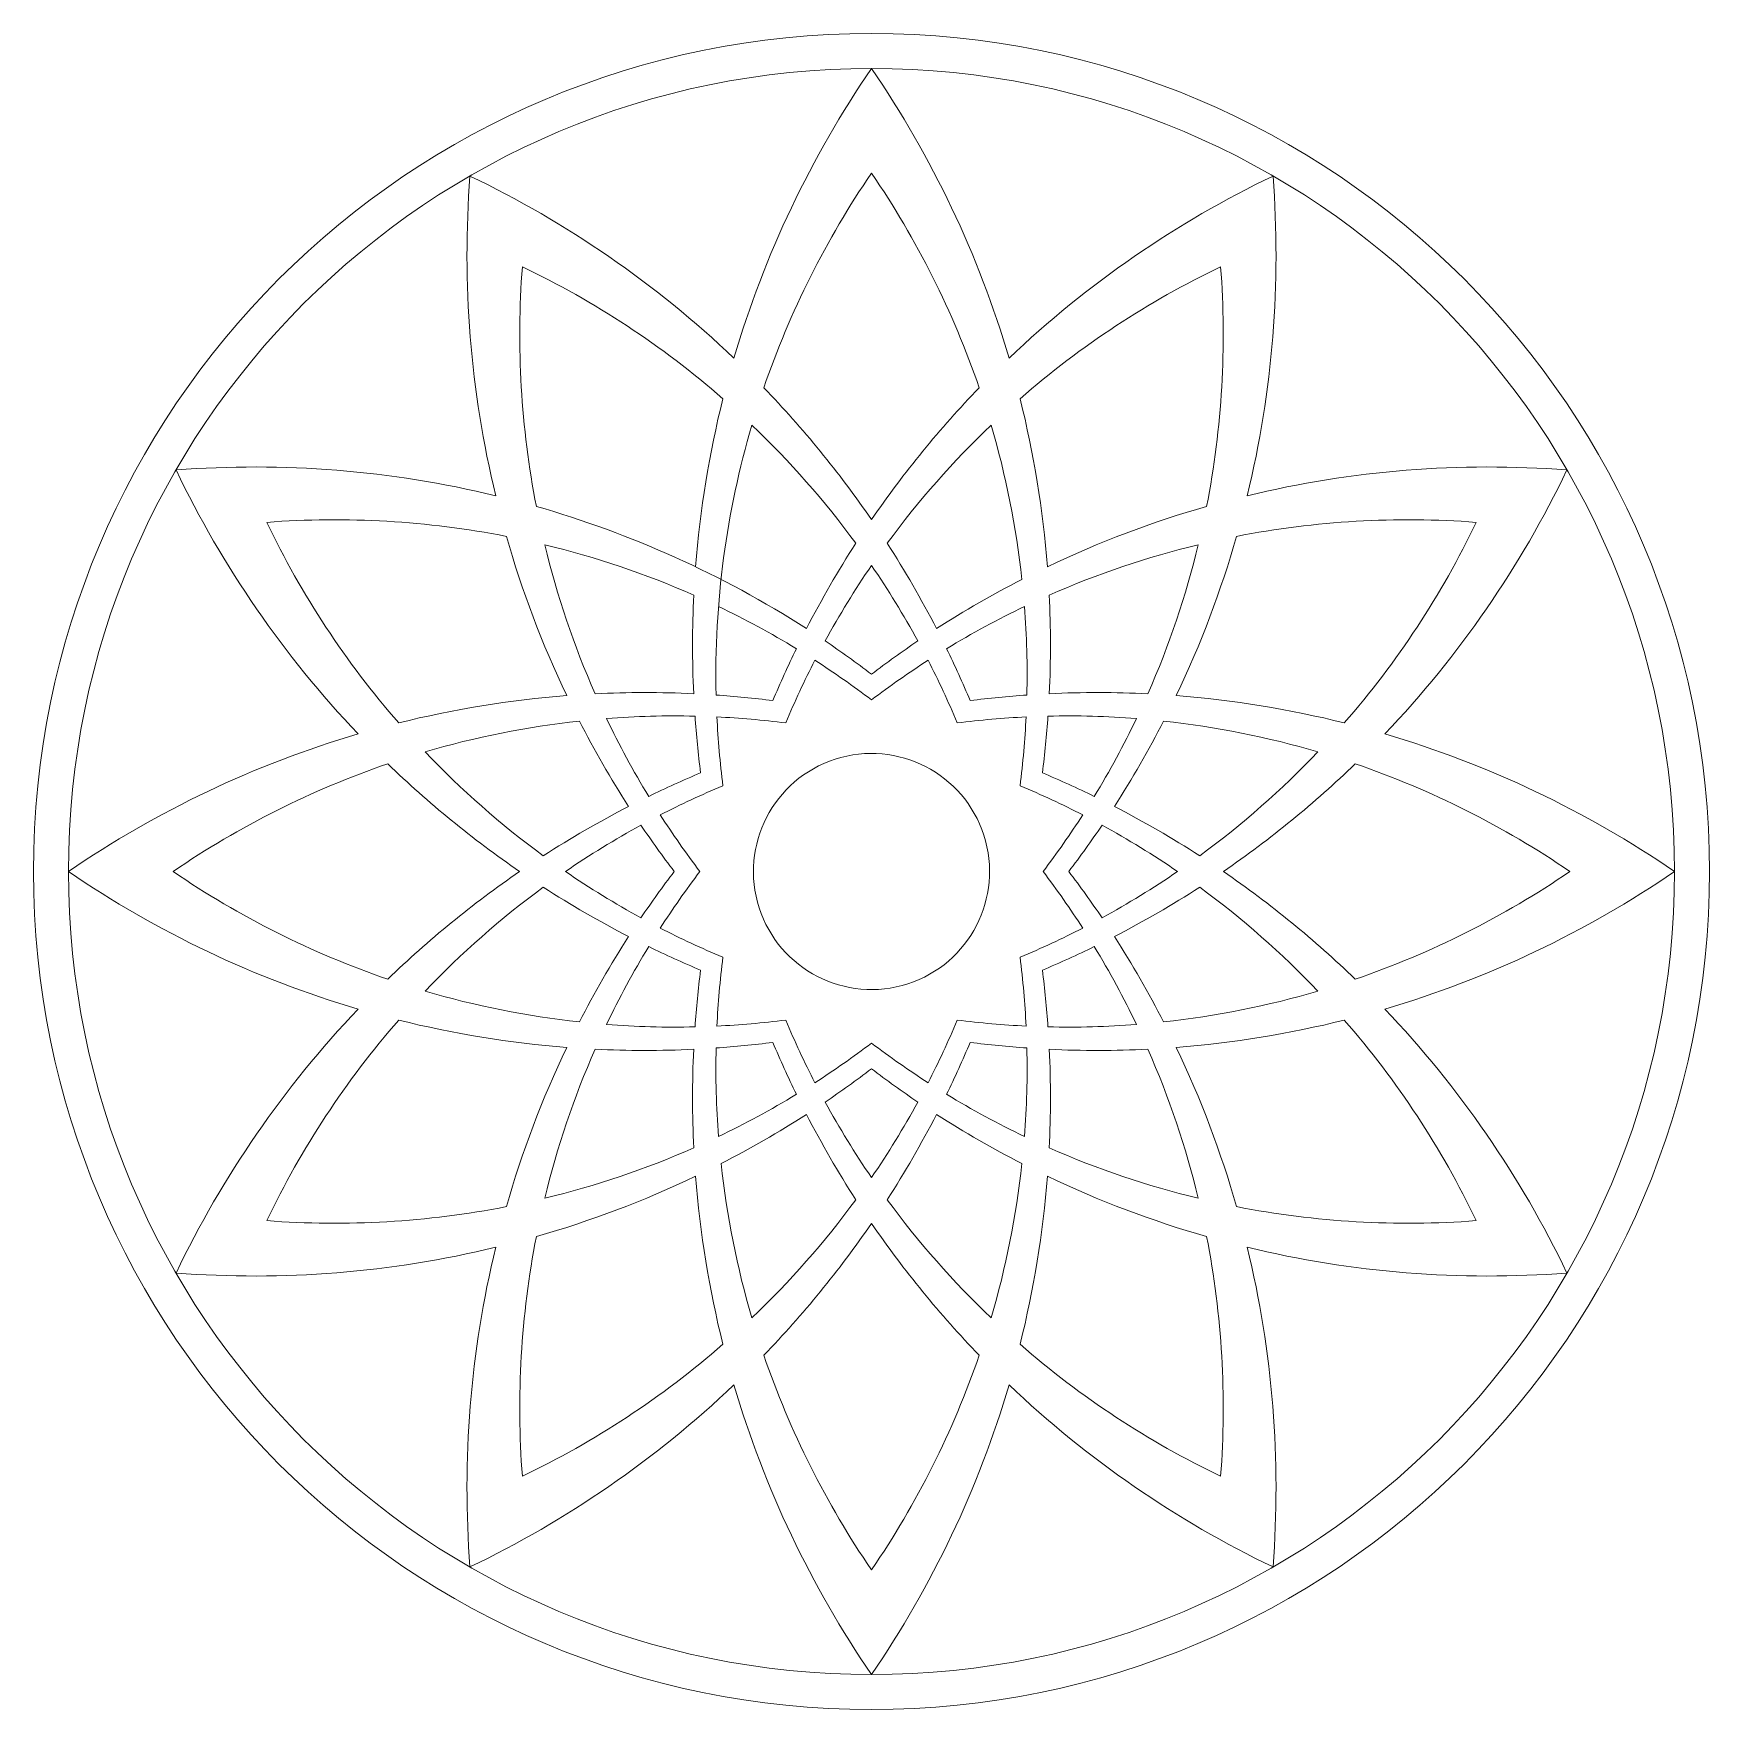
# Model space of a CAD drawing. Header units: centimetres. Extents: x -120 to 120, y -120 to 120.
import ezdxf
from ezdxf.lldxf.tags import DXFTag

# ---------------------------------------------------------------- set-up
doc = ezdxf.new("R2010")
doc.units = ezdxf.units.CM
doc.header["$MEASUREMENT"] = 0
doc.layers.add('layer 1', color=7, linetype='Continuous')
tags = doc.linetypes.add('New Line1', pattern=[0.2, 0.1, -0.1]).pattern_tags.tags
tags[6:7] = [DXFTag(74, 4), DXFTag(75, 0), DXFTag(340, '0'), DXFTag(46, 1.0), DXFTag(50, 0.0), DXFTag(44, 0.0), DXFTag(45, 0.0)]
tags[4:5] = [DXFTag(74, 4), DXFTag(75, 0), DXFTag(340, '0'), DXFTag(46, 1.0), DXFTag(50, 0.0), DXFTag(44, 0.0), DXFTag(45, 0.0)]
tags = doc.linetypes.add('New Line10', pattern=[0.2, 0.1, -0.1]).pattern_tags.tags
tags[6:7] = [DXFTag(74, 4), DXFTag(75, 0), DXFTag(340, '0'), DXFTag(46, 1.0), DXFTag(50, 0.0), DXFTag(44, 0.0), DXFTag(45, 0.0)]
tags[4:5] = [DXFTag(74, 4), DXFTag(75, 0), DXFTag(340, '0'), DXFTag(46, 1.0), DXFTag(50, 0.0), DXFTag(44, 0.0), DXFTag(45, 0.0)]
tags = doc.linetypes.add('New Line100', pattern=[0.2, 0.1, -0.1]).pattern_tags.tags
tags[6:7] = [DXFTag(74, 4), DXFTag(75, 0), DXFTag(340, '0'), DXFTag(46, 1.0), DXFTag(50, 0.0), DXFTag(44, 0.0), DXFTag(45, 0.0)]
tags[4:5] = [DXFTag(74, 4), DXFTag(75, 0), DXFTag(340, '0'), DXFTag(46, 1.0), DXFTag(50, 0.0), DXFTag(44, 0.0), DXFTag(45, 0.0)]
tags = doc.linetypes.add('New Line101', pattern=[0.2, 0.1, -0.1]).pattern_tags.tags
tags[6:7] = [DXFTag(74, 4), DXFTag(75, 0), DXFTag(340, '0'), DXFTag(46, 1.0), DXFTag(50, 0.0), DXFTag(44, 0.0), DXFTag(45, 0.0)]
tags[4:5] = [DXFTag(74, 4), DXFTag(75, 0), DXFTag(340, '0'), DXFTag(46, 1.0), DXFTag(50, 0.0), DXFTag(44, 0.0), DXFTag(45, 0.0)]
tags = doc.linetypes.add('New Line102', pattern=[0.2, 0.1, -0.1]).pattern_tags.tags
tags[6:7] = [DXFTag(74, 4), DXFTag(75, 0), DXFTag(340, '0'), DXFTag(46, 1.0), DXFTag(50, 0.0), DXFTag(44, 0.0), DXFTag(45, 0.0)]
tags[4:5] = [DXFTag(74, 4), DXFTag(75, 0), DXFTag(340, '0'), DXFTag(46, 1.0), DXFTag(50, 0.0), DXFTag(44, 0.0), DXFTag(45, 0.0)]
tags = doc.linetypes.add('New Line103', pattern=[0.2, 0.1, -0.1]).pattern_tags.tags
tags[6:7] = [DXFTag(74, 4), DXFTag(75, 0), DXFTag(340, '0'), DXFTag(46, 1.0), DXFTag(50, 0.0), DXFTag(44, 0.0), DXFTag(45, 0.0)]
tags[4:5] = [DXFTag(74, 4), DXFTag(75, 0), DXFTag(340, '0'), DXFTag(46, 1.0), DXFTag(50, 0.0), DXFTag(44, 0.0), DXFTag(45, 0.0)]
tags = doc.linetypes.add('New Line104', pattern=[0.2, 0.1, -0.1]).pattern_tags.tags
tags[6:7] = [DXFTag(74, 4), DXFTag(75, 0), DXFTag(340, '0'), DXFTag(46, 1.0), DXFTag(50, 0.0), DXFTag(44, 0.0), DXFTag(45, 0.0)]
tags[4:5] = [DXFTag(74, 4), DXFTag(75, 0), DXFTag(340, '0'), DXFTag(46, 1.0), DXFTag(50, 0.0), DXFTag(44, 0.0), DXFTag(45, 0.0)]
tags = doc.linetypes.add('New Line105', pattern=[0.2, 0.1, -0.1]).pattern_tags.tags
tags[6:7] = [DXFTag(74, 4), DXFTag(75, 0), DXFTag(340, '0'), DXFTag(46, 1.0), DXFTag(50, 0.0), DXFTag(44, 0.0), DXFTag(45, 0.0)]
tags[4:5] = [DXFTag(74, 4), DXFTag(75, 0), DXFTag(340, '0'), DXFTag(46, 1.0), DXFTag(50, 0.0), DXFTag(44, 0.0), DXFTag(45, 0.0)]
tags = doc.linetypes.add('New Line106', pattern=[0.2, 0.1, -0.1]).pattern_tags.tags
tags[6:7] = [DXFTag(74, 4), DXFTag(75, 0), DXFTag(340, '0'), DXFTag(46, 1.0), DXFTag(50, 0.0), DXFTag(44, 0.0), DXFTag(45, 0.0)]
tags[4:5] = [DXFTag(74, 4), DXFTag(75, 0), DXFTag(340, '0'), DXFTag(46, 1.0), DXFTag(50, 0.0), DXFTag(44, 0.0), DXFTag(45, 0.0)]
tags = doc.linetypes.add('New Line107', pattern=[0.2, 0.1, -0.1]).pattern_tags.tags
tags[6:7] = [DXFTag(74, 4), DXFTag(75, 0), DXFTag(340, '0'), DXFTag(46, 1.0), DXFTag(50, 0.0), DXFTag(44, 0.0), DXFTag(45, 0.0)]
tags[4:5] = [DXFTag(74, 4), DXFTag(75, 0), DXFTag(340, '0'), DXFTag(46, 1.0), DXFTag(50, 0.0), DXFTag(44, 0.0), DXFTag(45, 0.0)]
tags = doc.linetypes.add('New Line108', pattern=[0.2, 0.1, -0.1]).pattern_tags.tags
tags[6:7] = [DXFTag(74, 4), DXFTag(75, 0), DXFTag(340, '0'), DXFTag(46, 1.0), DXFTag(50, 0.0), DXFTag(44, 0.0), DXFTag(45, 0.0)]
tags[4:5] = [DXFTag(74, 4), DXFTag(75, 0), DXFTag(340, '0'), DXFTag(46, 1.0), DXFTag(50, 0.0), DXFTag(44, 0.0), DXFTag(45, 0.0)]
tags = doc.linetypes.add('New Line109', pattern=[0.2, 0.1, -0.1]).pattern_tags.tags
tags[6:7] = [DXFTag(74, 4), DXFTag(75, 0), DXFTag(340, '0'), DXFTag(46, 1.0), DXFTag(50, 0.0), DXFTag(44, 0.0), DXFTag(45, 0.0)]
tags[4:5] = [DXFTag(74, 4), DXFTag(75, 0), DXFTag(340, '0'), DXFTag(46, 1.0), DXFTag(50, 0.0), DXFTag(44, 0.0), DXFTag(45, 0.0)]
tags = doc.linetypes.add('New Line11', pattern=[0.2, 0.1, -0.1]).pattern_tags.tags
tags[6:7] = [DXFTag(74, 4), DXFTag(75, 0), DXFTag(340, '0'), DXFTag(46, 1.0), DXFTag(50, 0.0), DXFTag(44, 0.0), DXFTag(45, 0.0)]
tags[4:5] = [DXFTag(74, 4), DXFTag(75, 0), DXFTag(340, '0'), DXFTag(46, 1.0), DXFTag(50, 0.0), DXFTag(44, 0.0), DXFTag(45, 0.0)]
tags = doc.linetypes.add('New Line110', pattern=[0.2, 0.1, -0.1]).pattern_tags.tags
tags[6:7] = [DXFTag(74, 4), DXFTag(75, 0), DXFTag(340, '0'), DXFTag(46, 1.0), DXFTag(50, 0.0), DXFTag(44, 0.0), DXFTag(45, 0.0)]
tags[4:5] = [DXFTag(74, 4), DXFTag(75, 0), DXFTag(340, '0'), DXFTag(46, 1.0), DXFTag(50, 0.0), DXFTag(44, 0.0), DXFTag(45, 0.0)]
tags = doc.linetypes.add('New Line111', pattern=[0.2, 0.1, -0.1]).pattern_tags.tags
tags[6:7] = [DXFTag(74, 4), DXFTag(75, 0), DXFTag(340, '0'), DXFTag(46, 1.0), DXFTag(50, 0.0), DXFTag(44, 0.0), DXFTag(45, 0.0)]
tags[4:5] = [DXFTag(74, 4), DXFTag(75, 0), DXFTag(340, '0'), DXFTag(46, 1.0), DXFTag(50, 0.0), DXFTag(44, 0.0), DXFTag(45, 0.0)]
tags = doc.linetypes.add('New Line112', pattern=[0.2, 0.1, -0.1]).pattern_tags.tags
tags[6:7] = [DXFTag(74, 4), DXFTag(75, 0), DXFTag(340, '0'), DXFTag(46, 1.0), DXFTag(50, 0.0), DXFTag(44, 0.0), DXFTag(45, 0.0)]
tags[4:5] = [DXFTag(74, 4), DXFTag(75, 0), DXFTag(340, '0'), DXFTag(46, 1.0), DXFTag(50, 0.0), DXFTag(44, 0.0), DXFTag(45, 0.0)]
tags = doc.linetypes.add('New Line113', pattern=[0.2, 0.1, -0.1]).pattern_tags.tags
tags[6:7] = [DXFTag(74, 4), DXFTag(75, 0), DXFTag(340, '0'), DXFTag(46, 1.0), DXFTag(50, 0.0), DXFTag(44, 0.0), DXFTag(45, 0.0)]
tags[4:5] = [DXFTag(74, 4), DXFTag(75, 0), DXFTag(340, '0'), DXFTag(46, 1.0), DXFTag(50, 0.0), DXFTag(44, 0.0), DXFTag(45, 0.0)]
tags = doc.linetypes.add('New Line114', pattern=[0.2, 0.1, -0.1]).pattern_tags.tags
tags[6:7] = [DXFTag(74, 4), DXFTag(75, 0), DXFTag(340, '0'), DXFTag(46, 1.0), DXFTag(50, 0.0), DXFTag(44, 0.0), DXFTag(45, 0.0)]
tags[4:5] = [DXFTag(74, 4), DXFTag(75, 0), DXFTag(340, '0'), DXFTag(46, 1.0), DXFTag(50, 0.0), DXFTag(44, 0.0), DXFTag(45, 0.0)]
tags = doc.linetypes.add('New Line115', pattern=[0.2, 0.1, -0.1]).pattern_tags.tags
tags[6:7] = [DXFTag(74, 4), DXFTag(75, 0), DXFTag(340, '0'), DXFTag(46, 1.0), DXFTag(50, 0.0), DXFTag(44, 0.0), DXFTag(45, 0.0)]
tags[4:5] = [DXFTag(74, 4), DXFTag(75, 0), DXFTag(340, '0'), DXFTag(46, 1.0), DXFTag(50, 0.0), DXFTag(44, 0.0), DXFTag(45, 0.0)]
tags = doc.linetypes.add('New Line116', pattern=[0.2, 0.1, -0.1]).pattern_tags.tags
tags[6:7] = [DXFTag(74, 4), DXFTag(75, 0), DXFTag(340, '0'), DXFTag(46, 1.0), DXFTag(50, 0.0), DXFTag(44, 0.0), DXFTag(45, 0.0)]
tags[4:5] = [DXFTag(74, 4), DXFTag(75, 0), DXFTag(340, '0'), DXFTag(46, 1.0), DXFTag(50, 0.0), DXFTag(44, 0.0), DXFTag(45, 0.0)]
tags = doc.linetypes.add('New Line117', pattern=[0.2, 0.1, -0.1]).pattern_tags.tags
tags[6:7] = [DXFTag(74, 4), DXFTag(75, 0), DXFTag(340, '0'), DXFTag(46, 1.0), DXFTag(50, 0.0), DXFTag(44, 0.0), DXFTag(45, 0.0)]
tags[4:5] = [DXFTag(74, 4), DXFTag(75, 0), DXFTag(340, '0'), DXFTag(46, 1.0), DXFTag(50, 0.0), DXFTag(44, 0.0), DXFTag(45, 0.0)]
tags = doc.linetypes.add('New Line118', pattern=[0.2, 0.1, -0.1]).pattern_tags.tags
tags[6:7] = [DXFTag(74, 4), DXFTag(75, 0), DXFTag(340, '0'), DXFTag(46, 1.0), DXFTag(50, 0.0), DXFTag(44, 0.0), DXFTag(45, 0.0)]
tags[4:5] = [DXFTag(74, 4), DXFTag(75, 0), DXFTag(340, '0'), DXFTag(46, 1.0), DXFTag(50, 0.0), DXFTag(44, 0.0), DXFTag(45, 0.0)]
tags = doc.linetypes.add('New Line119', pattern=[0.2, 0.1, -0.1]).pattern_tags.tags
tags[6:7] = [DXFTag(74, 4), DXFTag(75, 0), DXFTag(340, '0'), DXFTag(46, 1.0), DXFTag(50, 0.0), DXFTag(44, 0.0), DXFTag(45, 0.0)]
tags[4:5] = [DXFTag(74, 4), DXFTag(75, 0), DXFTag(340, '0'), DXFTag(46, 1.0), DXFTag(50, 0.0), DXFTag(44, 0.0), DXFTag(45, 0.0)]
tags = doc.linetypes.add('New Line12', pattern=[0.2, 0.1, -0.1]).pattern_tags.tags
tags[6:7] = [DXFTag(74, 4), DXFTag(75, 0), DXFTag(340, '0'), DXFTag(46, 1.0), DXFTag(50, 0.0), DXFTag(44, 0.0), DXFTag(45, 0.0)]
tags[4:5] = [DXFTag(74, 4), DXFTag(75, 0), DXFTag(340, '0'), DXFTag(46, 1.0), DXFTag(50, 0.0), DXFTag(44, 0.0), DXFTag(45, 0.0)]
tags = doc.linetypes.add('New Line120', pattern=[0.2, 0.1, -0.1]).pattern_tags.tags
tags[6:7] = [DXFTag(74, 4), DXFTag(75, 0), DXFTag(340, '0'), DXFTag(46, 1.0), DXFTag(50, 0.0), DXFTag(44, 0.0), DXFTag(45, 0.0)]
tags[4:5] = [DXFTag(74, 4), DXFTag(75, 0), DXFTag(340, '0'), DXFTag(46, 1.0), DXFTag(50, 0.0), DXFTag(44, 0.0), DXFTag(45, 0.0)]
tags = doc.linetypes.add('New Line121', pattern=[0.2, 0.1, -0.1]).pattern_tags.tags
tags[6:7] = [DXFTag(74, 4), DXFTag(75, 0), DXFTag(340, '0'), DXFTag(46, 1.0), DXFTag(50, 0.0), DXFTag(44, 0.0), DXFTag(45, 0.0)]
tags[4:5] = [DXFTag(74, 4), DXFTag(75, 0), DXFTag(340, '0'), DXFTag(46, 1.0), DXFTag(50, 0.0), DXFTag(44, 0.0), DXFTag(45, 0.0)]
tags = doc.linetypes.add('New Line122', pattern=[0.2, 0.1, -0.1]).pattern_tags.tags
tags[6:7] = [DXFTag(74, 4), DXFTag(75, 0), DXFTag(340, '0'), DXFTag(46, 1.0), DXFTag(50, 0.0), DXFTag(44, 0.0), DXFTag(45, 0.0)]
tags[4:5] = [DXFTag(74, 4), DXFTag(75, 0), DXFTag(340, '0'), DXFTag(46, 1.0), DXFTag(50, 0.0), DXFTag(44, 0.0), DXFTag(45, 0.0)]
tags = doc.linetypes.add('New Line123', pattern=[0.2, 0.1, -0.1]).pattern_tags.tags
tags[6:7] = [DXFTag(74, 4), DXFTag(75, 0), DXFTag(340, '0'), DXFTag(46, 1.0), DXFTag(50, 0.0), DXFTag(44, 0.0), DXFTag(45, 0.0)]
tags[4:5] = [DXFTag(74, 4), DXFTag(75, 0), DXFTag(340, '0'), DXFTag(46, 1.0), DXFTag(50, 0.0), DXFTag(44, 0.0), DXFTag(45, 0.0)]
tags = doc.linetypes.add('New Line124', pattern=[0.2, 0.1, -0.1]).pattern_tags.tags
tags[6:7] = [DXFTag(74, 4), DXFTag(75, 0), DXFTag(340, '0'), DXFTag(46, 1.0), DXFTag(50, 0.0), DXFTag(44, 0.0), DXFTag(45, 0.0)]
tags[4:5] = [DXFTag(74, 4), DXFTag(75, 0), DXFTag(340, '0'), DXFTag(46, 1.0), DXFTag(50, 0.0), DXFTag(44, 0.0), DXFTag(45, 0.0)]
tags = doc.linetypes.add('New Line125', pattern=[0.2, 0.1, -0.1]).pattern_tags.tags
tags[6:7] = [DXFTag(74, 4), DXFTag(75, 0), DXFTag(340, '0'), DXFTag(46, 1.0), DXFTag(50, 0.0), DXFTag(44, 0.0), DXFTag(45, 0.0)]
tags[4:5] = [DXFTag(74, 4), DXFTag(75, 0), DXFTag(340, '0'), DXFTag(46, 1.0), DXFTag(50, 0.0), DXFTag(44, 0.0), DXFTag(45, 0.0)]
tags = doc.linetypes.add('New Line126', pattern=[0.2, 0.1, -0.1]).pattern_tags.tags
tags[6:7] = [DXFTag(74, 4), DXFTag(75, 0), DXFTag(340, '0'), DXFTag(46, 1.0), DXFTag(50, 0.0), DXFTag(44, 0.0), DXFTag(45, 0.0)]
tags[4:5] = [DXFTag(74, 4), DXFTag(75, 0), DXFTag(340, '0'), DXFTag(46, 1.0), DXFTag(50, 0.0), DXFTag(44, 0.0), DXFTag(45, 0.0)]
tags = doc.linetypes.add('New Line127', pattern=[0.2, 0.1, -0.1]).pattern_tags.tags
tags[6:7] = [DXFTag(74, 4), DXFTag(75, 0), DXFTag(340, '0'), DXFTag(46, 1.0), DXFTag(50, 0.0), DXFTag(44, 0.0), DXFTag(45, 0.0)]
tags[4:5] = [DXFTag(74, 4), DXFTag(75, 0), DXFTag(340, '0'), DXFTag(46, 1.0), DXFTag(50, 0.0), DXFTag(44, 0.0), DXFTag(45, 0.0)]
tags = doc.linetypes.add('New Line128', pattern=[0.2, 0.1, -0.1]).pattern_tags.tags
tags[6:7] = [DXFTag(74, 4), DXFTag(75, 0), DXFTag(340, '0'), DXFTag(46, 1.0), DXFTag(50, 0.0), DXFTag(44, 0.0), DXFTag(45, 0.0)]
tags[4:5] = [DXFTag(74, 4), DXFTag(75, 0), DXFTag(340, '0'), DXFTag(46, 1.0), DXFTag(50, 0.0), DXFTag(44, 0.0), DXFTag(45, 0.0)]
tags = doc.linetypes.add('New Line129', pattern=[0.2, 0.1, -0.1]).pattern_tags.tags
tags[6:7] = [DXFTag(74, 4), DXFTag(75, 0), DXFTag(340, '0'), DXFTag(46, 1.0), DXFTag(50, 0.0), DXFTag(44, 0.0), DXFTag(45, 0.0)]
tags[4:5] = [DXFTag(74, 4), DXFTag(75, 0), DXFTag(340, '0'), DXFTag(46, 1.0), DXFTag(50, 0.0), DXFTag(44, 0.0), DXFTag(45, 0.0)]
tags = doc.linetypes.add('New Line13', pattern=[0.2, 0.1, -0.1]).pattern_tags.tags
tags[6:7] = [DXFTag(74, 4), DXFTag(75, 0), DXFTag(340, '0'), DXFTag(46, 1.0), DXFTag(50, 0.0), DXFTag(44, 0.0), DXFTag(45, 0.0)]
tags[4:5] = [DXFTag(74, 4), DXFTag(75, 0), DXFTag(340, '0'), DXFTag(46, 1.0), DXFTag(50, 0.0), DXFTag(44, 0.0), DXFTag(45, 0.0)]
tags = doc.linetypes.add('New Line130', pattern=[0.2, 0.1, -0.1]).pattern_tags.tags
tags[6:7] = [DXFTag(74, 4), DXFTag(75, 0), DXFTag(340, '0'), DXFTag(46, 1.0), DXFTag(50, 0.0), DXFTag(44, 0.0), DXFTag(45, 0.0)]
tags[4:5] = [DXFTag(74, 4), DXFTag(75, 0), DXFTag(340, '0'), DXFTag(46, 1.0), DXFTag(50, 0.0), DXFTag(44, 0.0), DXFTag(45, 0.0)]
tags = doc.linetypes.add('New Line131', pattern=[0.2, 0.1, -0.1]).pattern_tags.tags
tags[6:7] = [DXFTag(74, 4), DXFTag(75, 0), DXFTag(340, '0'), DXFTag(46, 1.0), DXFTag(50, 0.0), DXFTag(44, 0.0), DXFTag(45, 0.0)]
tags[4:5] = [DXFTag(74, 4), DXFTag(75, 0), DXFTag(340, '0'), DXFTag(46, 1.0), DXFTag(50, 0.0), DXFTag(44, 0.0), DXFTag(45, 0.0)]
tags = doc.linetypes.add('New Line132', pattern=[0.2, 0.1, -0.1]).pattern_tags.tags
tags[6:7] = [DXFTag(74, 4), DXFTag(75, 0), DXFTag(340, '0'), DXFTag(46, 1.0), DXFTag(50, 0.0), DXFTag(44, 0.0), DXFTag(45, 0.0)]
tags[4:5] = [DXFTag(74, 4), DXFTag(75, 0), DXFTag(340, '0'), DXFTag(46, 1.0), DXFTag(50, 0.0), DXFTag(44, 0.0), DXFTag(45, 0.0)]
tags = doc.linetypes.add('New Line133', pattern=[0.2, 0.1, -0.1]).pattern_tags.tags
tags[6:7] = [DXFTag(74, 4), DXFTag(75, 0), DXFTag(340, '0'), DXFTag(46, 1.0), DXFTag(50, 0.0), DXFTag(44, 0.0), DXFTag(45, 0.0)]
tags[4:5] = [DXFTag(74, 4), DXFTag(75, 0), DXFTag(340, '0'), DXFTag(46, 1.0), DXFTag(50, 0.0), DXFTag(44, 0.0), DXFTag(45, 0.0)]
tags = doc.linetypes.add('New Line134', pattern=[0.2, 0.1, -0.1]).pattern_tags.tags
tags[6:7] = [DXFTag(74, 4), DXFTag(75, 0), DXFTag(340, '0'), DXFTag(46, 1.0), DXFTag(50, 0.0), DXFTag(44, 0.0), DXFTag(45, 0.0)]
tags[4:5] = [DXFTag(74, 4), DXFTag(75, 0), DXFTag(340, '0'), DXFTag(46, 1.0), DXFTag(50, 0.0), DXFTag(44, 0.0), DXFTag(45, 0.0)]
tags = doc.linetypes.add('New Line135', pattern=[0.2, 0.1, -0.1]).pattern_tags.tags
tags[6:7] = [DXFTag(74, 4), DXFTag(75, 0), DXFTag(340, '0'), DXFTag(46, 1.0), DXFTag(50, 0.0), DXFTag(44, 0.0), DXFTag(45, 0.0)]
tags[4:5] = [DXFTag(74, 4), DXFTag(75, 0), DXFTag(340, '0'), DXFTag(46, 1.0), DXFTag(50, 0.0), DXFTag(44, 0.0), DXFTag(45, 0.0)]
tags = doc.linetypes.add('New Line136', pattern=[0.2, 0.1, -0.1]).pattern_tags.tags
tags[6:7] = [DXFTag(74, 4), DXFTag(75, 0), DXFTag(340, '0'), DXFTag(46, 1.0), DXFTag(50, 0.0), DXFTag(44, 0.0), DXFTag(45, 0.0)]
tags[4:5] = [DXFTag(74, 4), DXFTag(75, 0), DXFTag(340, '0'), DXFTag(46, 1.0), DXFTag(50, 0.0), DXFTag(44, 0.0), DXFTag(45, 0.0)]
tags = doc.linetypes.add('New Line137', pattern=[0.2, 0.1, -0.1]).pattern_tags.tags
tags[6:7] = [DXFTag(74, 4), DXFTag(75, 0), DXFTag(340, '0'), DXFTag(46, 1.0), DXFTag(50, 0.0), DXFTag(44, 0.0), DXFTag(45, 0.0)]
tags[4:5] = [DXFTag(74, 4), DXFTag(75, 0), DXFTag(340, '0'), DXFTag(46, 1.0), DXFTag(50, 0.0), DXFTag(44, 0.0), DXFTag(45, 0.0)]
tags = doc.linetypes.add('New Line138', pattern=[0.2, 0.1, -0.1]).pattern_tags.tags
tags[6:7] = [DXFTag(74, 4), DXFTag(75, 0), DXFTag(340, '0'), DXFTag(46, 1.0), DXFTag(50, 0.0), DXFTag(44, 0.0), DXFTag(45, 0.0)]
tags[4:5] = [DXFTag(74, 4), DXFTag(75, 0), DXFTag(340, '0'), DXFTag(46, 1.0), DXFTag(50, 0.0), DXFTag(44, 0.0), DXFTag(45, 0.0)]
tags = doc.linetypes.add('New Line139', pattern=[0.2, 0.1, -0.1]).pattern_tags.tags
tags[6:7] = [DXFTag(74, 4), DXFTag(75, 0), DXFTag(340, '0'), DXFTag(46, 1.0), DXFTag(50, 0.0), DXFTag(44, 0.0), DXFTag(45, 0.0)]
tags[4:5] = [DXFTag(74, 4), DXFTag(75, 0), DXFTag(340, '0'), DXFTag(46, 1.0), DXFTag(50, 0.0), DXFTag(44, 0.0), DXFTag(45, 0.0)]
tags = doc.linetypes.add('New Line14', pattern=[0.2, 0.1, -0.1]).pattern_tags.tags
tags[6:7] = [DXFTag(74, 4), DXFTag(75, 0), DXFTag(340, '0'), DXFTag(46, 1.0), DXFTag(50, 0.0), DXFTag(44, 0.0), DXFTag(45, 0.0)]
tags[4:5] = [DXFTag(74, 4), DXFTag(75, 0), DXFTag(340, '0'), DXFTag(46, 1.0), DXFTag(50, 0.0), DXFTag(44, 0.0), DXFTag(45, 0.0)]
tags = doc.linetypes.add('New Line140', pattern=[0.2, 0.1, -0.1]).pattern_tags.tags
tags[6:7] = [DXFTag(74, 4), DXFTag(75, 0), DXFTag(340, '0'), DXFTag(46, 1.0), DXFTag(50, 0.0), DXFTag(44, 0.0), DXFTag(45, 0.0)]
tags[4:5] = [DXFTag(74, 4), DXFTag(75, 0), DXFTag(340, '0'), DXFTag(46, 1.0), DXFTag(50, 0.0), DXFTag(44, 0.0), DXFTag(45, 0.0)]
tags = doc.linetypes.add('New Line141', pattern=[0.2, 0.1, -0.1]).pattern_tags.tags
tags[6:7] = [DXFTag(74, 4), DXFTag(75, 0), DXFTag(340, '0'), DXFTag(46, 1.0), DXFTag(50, 0.0), DXFTag(44, 0.0), DXFTag(45, 0.0)]
tags[4:5] = [DXFTag(74, 4), DXFTag(75, 0), DXFTag(340, '0'), DXFTag(46, 1.0), DXFTag(50, 0.0), DXFTag(44, 0.0), DXFTag(45, 0.0)]
tags = doc.linetypes.add('New Line142', pattern=[0.2, 0.1, -0.1]).pattern_tags.tags
tags[6:7] = [DXFTag(74, 4), DXFTag(75, 0), DXFTag(340, '0'), DXFTag(46, 1.0), DXFTag(50, 0.0), DXFTag(44, 0.0), DXFTag(45, 0.0)]
tags[4:5] = [DXFTag(74, 4), DXFTag(75, 0), DXFTag(340, '0'), DXFTag(46, 1.0), DXFTag(50, 0.0), DXFTag(44, 0.0), DXFTag(45, 0.0)]
tags = doc.linetypes.add('New Line143', pattern=[0.2, 0.1, -0.1]).pattern_tags.tags
tags[6:7] = [DXFTag(74, 4), DXFTag(75, 0), DXFTag(340, '0'), DXFTag(46, 1.0), DXFTag(50, 0.0), DXFTag(44, 0.0), DXFTag(45, 0.0)]
tags[4:5] = [DXFTag(74, 4), DXFTag(75, 0), DXFTag(340, '0'), DXFTag(46, 1.0), DXFTag(50, 0.0), DXFTag(44, 0.0), DXFTag(45, 0.0)]
tags = doc.linetypes.add('New Line144', pattern=[0.2, 0.1, -0.1]).pattern_tags.tags
tags[6:7] = [DXFTag(74, 4), DXFTag(75, 0), DXFTag(340, '0'), DXFTag(46, 1.0), DXFTag(50, 0.0), DXFTag(44, 0.0), DXFTag(45, 0.0)]
tags[4:5] = [DXFTag(74, 4), DXFTag(75, 0), DXFTag(340, '0'), DXFTag(46, 1.0), DXFTag(50, 0.0), DXFTag(44, 0.0), DXFTag(45, 0.0)]
tags = doc.linetypes.add('New Line145', pattern=[0.2, 0.1, -0.1]).pattern_tags.tags
tags[6:7] = [DXFTag(74, 4), DXFTag(75, 0), DXFTag(340, '0'), DXFTag(46, 1.0), DXFTag(50, 0.0), DXFTag(44, 0.0), DXFTag(45, 0.0)]
tags[4:5] = [DXFTag(74, 4), DXFTag(75, 0), DXFTag(340, '0'), DXFTag(46, 1.0), DXFTag(50, 0.0), DXFTag(44, 0.0), DXFTag(45, 0.0)]
tags = doc.linetypes.add('New Line146', pattern=[0.2, 0.1, -0.1]).pattern_tags.tags
tags[6:7] = [DXFTag(74, 4), DXFTag(75, 0), DXFTag(340, '0'), DXFTag(46, 1.0), DXFTag(50, 0.0), DXFTag(44, 0.0), DXFTag(45, 0.0)]
tags[4:5] = [DXFTag(74, 4), DXFTag(75, 0), DXFTag(340, '0'), DXFTag(46, 1.0), DXFTag(50, 0.0), DXFTag(44, 0.0), DXFTag(45, 0.0)]
tags = doc.linetypes.add('New Line147', pattern=[0.2, 0.1, -0.1]).pattern_tags.tags
tags[6:7] = [DXFTag(74, 4), DXFTag(75, 0), DXFTag(340, '0'), DXFTag(46, 1.0), DXFTag(50, 0.0), DXFTag(44, 0.0), DXFTag(45, 0.0)]
tags[4:5] = [DXFTag(74, 4), DXFTag(75, 0), DXFTag(340, '0'), DXFTag(46, 1.0), DXFTag(50, 0.0), DXFTag(44, 0.0), DXFTag(45, 0.0)]
tags = doc.linetypes.add('New Line148', pattern=[0.2, 0.1, -0.1]).pattern_tags.tags
tags[6:7] = [DXFTag(74, 4), DXFTag(75, 0), DXFTag(340, '0'), DXFTag(46, 1.0), DXFTag(50, 0.0), DXFTag(44, 0.0), DXFTag(45, 0.0)]
tags[4:5] = [DXFTag(74, 4), DXFTag(75, 0), DXFTag(340, '0'), DXFTag(46, 1.0), DXFTag(50, 0.0), DXFTag(44, 0.0), DXFTag(45, 0.0)]
tags = doc.linetypes.add('New Line149', pattern=[0.2, 0.1, -0.1]).pattern_tags.tags
tags[6:7] = [DXFTag(74, 4), DXFTag(75, 0), DXFTag(340, '0'), DXFTag(46, 1.0), DXFTag(50, 0.0), DXFTag(44, 0.0), DXFTag(45, 0.0)]
tags[4:5] = [DXFTag(74, 4), DXFTag(75, 0), DXFTag(340, '0'), DXFTag(46, 1.0), DXFTag(50, 0.0), DXFTag(44, 0.0), DXFTag(45, 0.0)]
tags = doc.linetypes.add('New Line15', pattern=[0.2, 0.1, -0.1]).pattern_tags.tags
tags[6:7] = [DXFTag(74, 4), DXFTag(75, 0), DXFTag(340, '0'), DXFTag(46, 1.0), DXFTag(50, 0.0), DXFTag(44, 0.0), DXFTag(45, 0.0)]
tags[4:5] = [DXFTag(74, 4), DXFTag(75, 0), DXFTag(340, '0'), DXFTag(46, 1.0), DXFTag(50, 0.0), DXFTag(44, 0.0), DXFTag(45, 0.0)]
tags = doc.linetypes.add('New Line150', pattern=[0.2, 0.1, -0.1]).pattern_tags.tags
tags[6:7] = [DXFTag(74, 4), DXFTag(75, 0), DXFTag(340, '0'), DXFTag(46, 1.0), DXFTag(50, 0.0), DXFTag(44, 0.0), DXFTag(45, 0.0)]
tags[4:5] = [DXFTag(74, 4), DXFTag(75, 0), DXFTag(340, '0'), DXFTag(46, 1.0), DXFTag(50, 0.0), DXFTag(44, 0.0), DXFTag(45, 0.0)]
tags = doc.linetypes.add('New Line151', pattern=[0.2, 0.1, -0.1]).pattern_tags.tags
tags[6:7] = [DXFTag(74, 4), DXFTag(75, 0), DXFTag(340, '0'), DXFTag(46, 1.0), DXFTag(50, 0.0), DXFTag(44, 0.0), DXFTag(45, 0.0)]
tags[4:5] = [DXFTag(74, 4), DXFTag(75, 0), DXFTag(340, '0'), DXFTag(46, 1.0), DXFTag(50, 0.0), DXFTag(44, 0.0), DXFTag(45, 0.0)]
tags = doc.linetypes.add('New Line152', pattern=[0.2, 0.1, -0.1]).pattern_tags.tags
tags[6:7] = [DXFTag(74, 4), DXFTag(75, 0), DXFTag(340, '0'), DXFTag(46, 1.0), DXFTag(50, 0.0), DXFTag(44, 0.0), DXFTag(45, 0.0)]
tags[4:5] = [DXFTag(74, 4), DXFTag(75, 0), DXFTag(340, '0'), DXFTag(46, 1.0), DXFTag(50, 0.0), DXFTag(44, 0.0), DXFTag(45, 0.0)]
tags = doc.linetypes.add('New Line153', pattern=[0.2, 0.1, -0.1]).pattern_tags.tags
tags[6:7] = [DXFTag(74, 4), DXFTag(75, 0), DXFTag(340, '0'), DXFTag(46, 1.0), DXFTag(50, 0.0), DXFTag(44, 0.0), DXFTag(45, 0.0)]
tags[4:5] = [DXFTag(74, 4), DXFTag(75, 0), DXFTag(340, '0'), DXFTag(46, 1.0), DXFTag(50, 0.0), DXFTag(44, 0.0), DXFTag(45, 0.0)]
tags = doc.linetypes.add('New Line154', pattern=[0.2, 0.1, -0.1]).pattern_tags.tags
tags[6:7] = [DXFTag(74, 4), DXFTag(75, 0), DXFTag(340, '0'), DXFTag(46, 1.0), DXFTag(50, 0.0), DXFTag(44, 0.0), DXFTag(45, 0.0)]
tags[4:5] = [DXFTag(74, 4), DXFTag(75, 0), DXFTag(340, '0'), DXFTag(46, 1.0), DXFTag(50, 0.0), DXFTag(44, 0.0), DXFTag(45, 0.0)]
tags = doc.linetypes.add('New Line155', pattern=[0.2, 0.1, -0.1]).pattern_tags.tags
tags[6:7] = [DXFTag(74, 4), DXFTag(75, 0), DXFTag(340, '0'), DXFTag(46, 1.0), DXFTag(50, 0.0), DXFTag(44, 0.0), DXFTag(45, 0.0)]
tags[4:5] = [DXFTag(74, 4), DXFTag(75, 0), DXFTag(340, '0'), DXFTag(46, 1.0), DXFTag(50, 0.0), DXFTag(44, 0.0), DXFTag(45, 0.0)]
tags = doc.linetypes.add('New Line156', pattern=[0.2, 0.1, -0.1]).pattern_tags.tags
tags[6:7] = [DXFTag(74, 4), DXFTag(75, 0), DXFTag(340, '0'), DXFTag(46, 1.0), DXFTag(50, 0.0), DXFTag(44, 0.0), DXFTag(45, 0.0)]
tags[4:5] = [DXFTag(74, 4), DXFTag(75, 0), DXFTag(340, '0'), DXFTag(46, 1.0), DXFTag(50, 0.0), DXFTag(44, 0.0), DXFTag(45, 0.0)]
tags = doc.linetypes.add('New Line157', pattern=[0.2, 0.1, -0.1]).pattern_tags.tags
tags[6:7] = [DXFTag(74, 4), DXFTag(75, 0), DXFTag(340, '0'), DXFTag(46, 1.0), DXFTag(50, 0.0), DXFTag(44, 0.0), DXFTag(45, 0.0)]
tags[4:5] = [DXFTag(74, 4), DXFTag(75, 0), DXFTag(340, '0'), DXFTag(46, 1.0), DXFTag(50, 0.0), DXFTag(44, 0.0), DXFTag(45, 0.0)]
tags = doc.linetypes.add('New Line158', pattern=[0.2, 0.1, -0.1]).pattern_tags.tags
tags[6:7] = [DXFTag(74, 4), DXFTag(75, 0), DXFTag(340, '0'), DXFTag(46, 1.0), DXFTag(50, 0.0), DXFTag(44, 0.0), DXFTag(45, 0.0)]
tags[4:5] = [DXFTag(74, 4), DXFTag(75, 0), DXFTag(340, '0'), DXFTag(46, 1.0), DXFTag(50, 0.0), DXFTag(44, 0.0), DXFTag(45, 0.0)]
tags = doc.linetypes.add('New Line159', pattern=[0.2, 0.1, -0.1]).pattern_tags.tags
tags[6:7] = [DXFTag(74, 4), DXFTag(75, 0), DXFTag(340, '0'), DXFTag(46, 1.0), DXFTag(50, 0.0), DXFTag(44, 0.0), DXFTag(45, 0.0)]
tags[4:5] = [DXFTag(74, 4), DXFTag(75, 0), DXFTag(340, '0'), DXFTag(46, 1.0), DXFTag(50, 0.0), DXFTag(44, 0.0), DXFTag(45, 0.0)]
tags = doc.linetypes.add('New Line16', pattern=[0.2, 0.1, -0.1]).pattern_tags.tags
tags[6:7] = [DXFTag(74, 4), DXFTag(75, 0), DXFTag(340, '0'), DXFTag(46, 1.0), DXFTag(50, 0.0), DXFTag(44, 0.0), DXFTag(45, 0.0)]
tags[4:5] = [DXFTag(74, 4), DXFTag(75, 0), DXFTag(340, '0'), DXFTag(46, 1.0), DXFTag(50, 0.0), DXFTag(44, 0.0), DXFTag(45, 0.0)]
tags = doc.linetypes.add('New Line160', pattern=[0.2, 0.1, -0.1]).pattern_tags.tags
tags[6:7] = [DXFTag(74, 4), DXFTag(75, 0), DXFTag(340, '0'), DXFTag(46, 1.0), DXFTag(50, 0.0), DXFTag(44, 0.0), DXFTag(45, 0.0)]
tags[4:5] = [DXFTag(74, 4), DXFTag(75, 0), DXFTag(340, '0'), DXFTag(46, 1.0), DXFTag(50, 0.0), DXFTag(44, 0.0), DXFTag(45, 0.0)]
tags = doc.linetypes.add('New Line161', pattern=[0.2, 0.1, -0.1]).pattern_tags.tags
tags[6:7] = [DXFTag(74, 4), DXFTag(75, 0), DXFTag(340, '0'), DXFTag(46, 1.0), DXFTag(50, 0.0), DXFTag(44, 0.0), DXFTag(45, 0.0)]
tags[4:5] = [DXFTag(74, 4), DXFTag(75, 0), DXFTag(340, '0'), DXFTag(46, 1.0), DXFTag(50, 0.0), DXFTag(44, 0.0), DXFTag(45, 0.0)]
tags = doc.linetypes.add('New Line162', pattern=[0.2, 0.1, -0.1]).pattern_tags.tags
tags[6:7] = [DXFTag(74, 4), DXFTag(75, 0), DXFTag(340, '0'), DXFTag(46, 1.0), DXFTag(50, 0.0), DXFTag(44, 0.0), DXFTag(45, 0.0)]
tags[4:5] = [DXFTag(74, 4), DXFTag(75, 0), DXFTag(340, '0'), DXFTag(46, 1.0), DXFTag(50, 0.0), DXFTag(44, 0.0), DXFTag(45, 0.0)]
tags = doc.linetypes.add('New Line163', pattern=[0.2, 0.1, -0.1]).pattern_tags.tags
tags[6:7] = [DXFTag(74, 4), DXFTag(75, 0), DXFTag(340, '0'), DXFTag(46, 1.0), DXFTag(50, 0.0), DXFTag(44, 0.0), DXFTag(45, 0.0)]
tags[4:5] = [DXFTag(74, 4), DXFTag(75, 0), DXFTag(340, '0'), DXFTag(46, 1.0), DXFTag(50, 0.0), DXFTag(44, 0.0), DXFTag(45, 0.0)]
tags = doc.linetypes.add('New Line164', pattern=[0.2, 0.1, -0.1]).pattern_tags.tags
tags[6:7] = [DXFTag(74, 4), DXFTag(75, 0), DXFTag(340, '0'), DXFTag(46, 1.0), DXFTag(50, 0.0), DXFTag(44, 0.0), DXFTag(45, 0.0)]
tags[4:5] = [DXFTag(74, 4), DXFTag(75, 0), DXFTag(340, '0'), DXFTag(46, 1.0), DXFTag(50, 0.0), DXFTag(44, 0.0), DXFTag(45, 0.0)]
tags = doc.linetypes.add('New Line165', pattern=[0.2, 0.1, -0.1]).pattern_tags.tags
tags[6:7] = [DXFTag(74, 4), DXFTag(75, 0), DXFTag(340, '0'), DXFTag(46, 1.0), DXFTag(50, 0.0), DXFTag(44, 0.0), DXFTag(45, 0.0)]
tags[4:5] = [DXFTag(74, 4), DXFTag(75, 0), DXFTag(340, '0'), DXFTag(46, 1.0), DXFTag(50, 0.0), DXFTag(44, 0.0), DXFTag(45, 0.0)]
tags = doc.linetypes.add('New Line166', pattern=[0.2, 0.1, -0.1]).pattern_tags.tags
tags[6:7] = [DXFTag(74, 4), DXFTag(75, 0), DXFTag(340, '0'), DXFTag(46, 1.0), DXFTag(50, 0.0), DXFTag(44, 0.0), DXFTag(45, 0.0)]
tags[4:5] = [DXFTag(74, 4), DXFTag(75, 0), DXFTag(340, '0'), DXFTag(46, 1.0), DXFTag(50, 0.0), DXFTag(44, 0.0), DXFTag(45, 0.0)]
tags = doc.linetypes.add('New Line167', pattern=[0.2, 0.1, -0.1]).pattern_tags.tags
tags[6:7] = [DXFTag(74, 4), DXFTag(75, 0), DXFTag(340, '0'), DXFTag(46, 1.0), DXFTag(50, 0.0), DXFTag(44, 0.0), DXFTag(45, 0.0)]
tags[4:5] = [DXFTag(74, 4), DXFTag(75, 0), DXFTag(340, '0'), DXFTag(46, 1.0), DXFTag(50, 0.0), DXFTag(44, 0.0), DXFTag(45, 0.0)]
tags = doc.linetypes.add('New Line168', pattern=[0.2, 0.1, -0.1]).pattern_tags.tags
tags[6:7] = [DXFTag(74, 4), DXFTag(75, 0), DXFTag(340, '0'), DXFTag(46, 1.0), DXFTag(50, 0.0), DXFTag(44, 0.0), DXFTag(45, 0.0)]
tags[4:5] = [DXFTag(74, 4), DXFTag(75, 0), DXFTag(340, '0'), DXFTag(46, 1.0), DXFTag(50, 0.0), DXFTag(44, 0.0), DXFTag(45, 0.0)]
tags = doc.linetypes.add('New Line169', pattern=[0.2, 0.1, -0.1]).pattern_tags.tags
tags[6:7] = [DXFTag(74, 4), DXFTag(75, 0), DXFTag(340, '0'), DXFTag(46, 1.0), DXFTag(50, 0.0), DXFTag(44, 0.0), DXFTag(45, 0.0)]
tags[4:5] = [DXFTag(74, 4), DXFTag(75, 0), DXFTag(340, '0'), DXFTag(46, 1.0), DXFTag(50, 0.0), DXFTag(44, 0.0), DXFTag(45, 0.0)]
tags = doc.linetypes.add('New Line17', pattern=[0.2, 0.1, -0.1]).pattern_tags.tags
tags[6:7] = [DXFTag(74, 4), DXFTag(75, 0), DXFTag(340, '0'), DXFTag(46, 1.0), DXFTag(50, 0.0), DXFTag(44, 0.0), DXFTag(45, 0.0)]
tags[4:5] = [DXFTag(74, 4), DXFTag(75, 0), DXFTag(340, '0'), DXFTag(46, 1.0), DXFTag(50, 0.0), DXFTag(44, 0.0), DXFTag(45, 0.0)]
tags = doc.linetypes.add('New Line170', pattern=[0.2, 0.1, -0.1]).pattern_tags.tags
tags[6:7] = [DXFTag(74, 4), DXFTag(75, 0), DXFTag(340, '0'), DXFTag(46, 1.0), DXFTag(50, 0.0), DXFTag(44, 0.0), DXFTag(45, 0.0)]
tags[4:5] = [DXFTag(74, 4), DXFTag(75, 0), DXFTag(340, '0'), DXFTag(46, 1.0), DXFTag(50, 0.0), DXFTag(44, 0.0), DXFTag(45, 0.0)]
tags = doc.linetypes.add('New Line171', pattern=[0.2, 0.1, -0.1]).pattern_tags.tags
tags[6:7] = [DXFTag(74, 4), DXFTag(75, 0), DXFTag(340, '0'), DXFTag(46, 1.0), DXFTag(50, 0.0), DXFTag(44, 0.0), DXFTag(45, 0.0)]
tags[4:5] = [DXFTag(74, 4), DXFTag(75, 0), DXFTag(340, '0'), DXFTag(46, 1.0), DXFTag(50, 0.0), DXFTag(44, 0.0), DXFTag(45, 0.0)]
tags = doc.linetypes.add('New Line172', pattern=[0.2, 0.1, -0.1]).pattern_tags.tags
tags[6:7] = [DXFTag(74, 4), DXFTag(75, 0), DXFTag(340, '0'), DXFTag(46, 1.0), DXFTag(50, 0.0), DXFTag(44, 0.0), DXFTag(45, 0.0)]
tags[4:5] = [DXFTag(74, 4), DXFTag(75, 0), DXFTag(340, '0'), DXFTag(46, 1.0), DXFTag(50, 0.0), DXFTag(44, 0.0), DXFTag(45, 0.0)]
tags = doc.linetypes.add('New Line173', pattern=[0.2, 0.1, -0.1]).pattern_tags.tags
tags[6:7] = [DXFTag(74, 4), DXFTag(75, 0), DXFTag(340, '0'), DXFTag(46, 1.0), DXFTag(50, 0.0), DXFTag(44, 0.0), DXFTag(45, 0.0)]
tags[4:5] = [DXFTag(74, 4), DXFTag(75, 0), DXFTag(340, '0'), DXFTag(46, 1.0), DXFTag(50, 0.0), DXFTag(44, 0.0), DXFTag(45, 0.0)]
tags = doc.linetypes.add('New Line174', pattern=[0.2, 0.1, -0.1]).pattern_tags.tags
tags[6:7] = [DXFTag(74, 4), DXFTag(75, 0), DXFTag(340, '0'), DXFTag(46, 1.0), DXFTag(50, 0.0), DXFTag(44, 0.0), DXFTag(45, 0.0)]
tags[4:5] = [DXFTag(74, 4), DXFTag(75, 0), DXFTag(340, '0'), DXFTag(46, 1.0), DXFTag(50, 0.0), DXFTag(44, 0.0), DXFTag(45, 0.0)]
tags = doc.linetypes.add('New Line175', pattern=[0.2, 0.1, -0.1]).pattern_tags.tags
tags[6:7] = [DXFTag(74, 4), DXFTag(75, 0), DXFTag(340, '0'), DXFTag(46, 1.0), DXFTag(50, 0.0), DXFTag(44, 0.0), DXFTag(45, 0.0)]
tags[4:5] = [DXFTag(74, 4), DXFTag(75, 0), DXFTag(340, '0'), DXFTag(46, 1.0), DXFTag(50, 0.0), DXFTag(44, 0.0), DXFTag(45, 0.0)]
tags = doc.linetypes.add('New Line176', pattern=[0.2, 0.1, -0.1]).pattern_tags.tags
tags[6:7] = [DXFTag(74, 4), DXFTag(75, 0), DXFTag(340, '0'), DXFTag(46, 1.0), DXFTag(50, 0.0), DXFTag(44, 0.0), DXFTag(45, 0.0)]
tags[4:5] = [DXFTag(74, 4), DXFTag(75, 0), DXFTag(340, '0'), DXFTag(46, 1.0), DXFTag(50, 0.0), DXFTag(44, 0.0), DXFTag(45, 0.0)]
tags = doc.linetypes.add('New Line177', pattern=[0.2, 0.1, -0.1]).pattern_tags.tags
tags[6:7] = [DXFTag(74, 4), DXFTag(75, 0), DXFTag(340, '0'), DXFTag(46, 1.0), DXFTag(50, 0.0), DXFTag(44, 0.0), DXFTag(45, 0.0)]
tags[4:5] = [DXFTag(74, 4), DXFTag(75, 0), DXFTag(340, '0'), DXFTag(46, 1.0), DXFTag(50, 0.0), DXFTag(44, 0.0), DXFTag(45, 0.0)]
tags = doc.linetypes.add('New Line178', pattern=[0.2, 0.1, -0.1]).pattern_tags.tags
tags[6:7] = [DXFTag(74, 4), DXFTag(75, 0), DXFTag(340, '0'), DXFTag(46, 1.0), DXFTag(50, 0.0), DXFTag(44, 0.0), DXFTag(45, 0.0)]
tags[4:5] = [DXFTag(74, 4), DXFTag(75, 0), DXFTag(340, '0'), DXFTag(46, 1.0), DXFTag(50, 0.0), DXFTag(44, 0.0), DXFTag(45, 0.0)]
tags = doc.linetypes.add('New Line179', pattern=[0.2, 0.1, -0.1]).pattern_tags.tags
tags[6:7] = [DXFTag(74, 4), DXFTag(75, 0), DXFTag(340, '0'), DXFTag(46, 1.0), DXFTag(50, 0.0), DXFTag(44, 0.0), DXFTag(45, 0.0)]
tags[4:5] = [DXFTag(74, 4), DXFTag(75, 0), DXFTag(340, '0'), DXFTag(46, 1.0), DXFTag(50, 0.0), DXFTag(44, 0.0), DXFTag(45, 0.0)]
tags = doc.linetypes.add('New Line18', pattern=[0.2, 0.1, -0.1]).pattern_tags.tags
tags[6:7] = [DXFTag(74, 4), DXFTag(75, 0), DXFTag(340, '0'), DXFTag(46, 1.0), DXFTag(50, 0.0), DXFTag(44, 0.0), DXFTag(45, 0.0)]
tags[4:5] = [DXFTag(74, 4), DXFTag(75, 0), DXFTag(340, '0'), DXFTag(46, 1.0), DXFTag(50, 0.0), DXFTag(44, 0.0), DXFTag(45, 0.0)]
tags = doc.linetypes.add('New Line180', pattern=[0.2, 0.1, -0.1]).pattern_tags.tags
tags[6:7] = [DXFTag(74, 4), DXFTag(75, 0), DXFTag(340, '0'), DXFTag(46, 1.0), DXFTag(50, 0.0), DXFTag(44, 0.0), DXFTag(45, 0.0)]
tags[4:5] = [DXFTag(74, 4), DXFTag(75, 0), DXFTag(340, '0'), DXFTag(46, 1.0), DXFTag(50, 0.0), DXFTag(44, 0.0), DXFTag(45, 0.0)]
tags = doc.linetypes.add('New Line181', pattern=[0.2, 0.1, -0.1]).pattern_tags.tags
tags[6:7] = [DXFTag(74, 4), DXFTag(75, 0), DXFTag(340, '0'), DXFTag(46, 1.0), DXFTag(50, 0.0), DXFTag(44, 0.0), DXFTag(45, 0.0)]
tags[4:5] = [DXFTag(74, 4), DXFTag(75, 0), DXFTag(340, '0'), DXFTag(46, 1.0), DXFTag(50, 0.0), DXFTag(44, 0.0), DXFTag(45, 0.0)]
tags = doc.linetypes.add('New Line182', pattern=[0.2, 0.1, -0.1]).pattern_tags.tags
tags[6:7] = [DXFTag(74, 4), DXFTag(75, 0), DXFTag(340, '0'), DXFTag(46, 1.0), DXFTag(50, 0.0), DXFTag(44, 0.0), DXFTag(45, 0.0)]
tags[4:5] = [DXFTag(74, 4), DXFTag(75, 0), DXFTag(340, '0'), DXFTag(46, 1.0), DXFTag(50, 0.0), DXFTag(44, 0.0), DXFTag(45, 0.0)]
tags = doc.linetypes.add('New Line183', pattern=[0.2, 0.1, -0.1]).pattern_tags.tags
tags[6:7] = [DXFTag(74, 4), DXFTag(75, 0), DXFTag(340, '0'), DXFTag(46, 1.0), DXFTag(50, 0.0), DXFTag(44, 0.0), DXFTag(45, 0.0)]
tags[4:5] = [DXFTag(74, 4), DXFTag(75, 0), DXFTag(340, '0'), DXFTag(46, 1.0), DXFTag(50, 0.0), DXFTag(44, 0.0), DXFTag(45, 0.0)]
tags = doc.linetypes.add('New Line184', pattern=[0.2, 0.1, -0.1]).pattern_tags.tags
tags[6:7] = [DXFTag(74, 4), DXFTag(75, 0), DXFTag(340, '0'), DXFTag(46, 1.0), DXFTag(50, 0.0), DXFTag(44, 0.0), DXFTag(45, 0.0)]
tags[4:5] = [DXFTag(74, 4), DXFTag(75, 0), DXFTag(340, '0'), DXFTag(46, 1.0), DXFTag(50, 0.0), DXFTag(44, 0.0), DXFTag(45, 0.0)]
tags = doc.linetypes.add('New Line185', pattern=[0.2, 0.1, -0.1]).pattern_tags.tags
tags[6:7] = [DXFTag(74, 4), DXFTag(75, 0), DXFTag(340, '0'), DXFTag(46, 1.0), DXFTag(50, 0.0), DXFTag(44, 0.0), DXFTag(45, 0.0)]
tags[4:5] = [DXFTag(74, 4), DXFTag(75, 0), DXFTag(340, '0'), DXFTag(46, 1.0), DXFTag(50, 0.0), DXFTag(44, 0.0), DXFTag(45, 0.0)]
tags = doc.linetypes.add('New Line186', pattern=[0.2, 0.1, -0.1]).pattern_tags.tags
tags[6:7] = [DXFTag(74, 4), DXFTag(75, 0), DXFTag(340, '0'), DXFTag(46, 1.0), DXFTag(50, 0.0), DXFTag(44, 0.0), DXFTag(45, 0.0)]
tags[4:5] = [DXFTag(74, 4), DXFTag(75, 0), DXFTag(340, '0'), DXFTag(46, 1.0), DXFTag(50, 0.0), DXFTag(44, 0.0), DXFTag(45, 0.0)]
tags = doc.linetypes.add('New Line187', pattern=[0.2, 0.1, -0.1]).pattern_tags.tags
tags[6:7] = [DXFTag(74, 4), DXFTag(75, 0), DXFTag(340, '0'), DXFTag(46, 1.0), DXFTag(50, 0.0), DXFTag(44, 0.0), DXFTag(45, 0.0)]
tags[4:5] = [DXFTag(74, 4), DXFTag(75, 0), DXFTag(340, '0'), DXFTag(46, 1.0), DXFTag(50, 0.0), DXFTag(44, 0.0), DXFTag(45, 0.0)]
tags = doc.linetypes.add('New Line188', pattern=[0.2, 0.1, -0.1]).pattern_tags.tags
tags[6:7] = [DXFTag(74, 4), DXFTag(75, 0), DXFTag(340, '0'), DXFTag(46, 1.0), DXFTag(50, 0.0), DXFTag(44, 0.0), DXFTag(45, 0.0)]
tags[4:5] = [DXFTag(74, 4), DXFTag(75, 0), DXFTag(340, '0'), DXFTag(46, 1.0), DXFTag(50, 0.0), DXFTag(44, 0.0), DXFTag(45, 0.0)]
tags = doc.linetypes.add('New Line189', pattern=[0.2, 0.1, -0.1]).pattern_tags.tags
tags[6:7] = [DXFTag(74, 4), DXFTag(75, 0), DXFTag(340, '0'), DXFTag(46, 1.0), DXFTag(50, 0.0), DXFTag(44, 0.0), DXFTag(45, 0.0)]
tags[4:5] = [DXFTag(74, 4), DXFTag(75, 0), DXFTag(340, '0'), DXFTag(46, 1.0), DXFTag(50, 0.0), DXFTag(44, 0.0), DXFTag(45, 0.0)]
tags = doc.linetypes.add('New Line19', pattern=[0.2, 0.1, -0.1]).pattern_tags.tags
tags[6:7] = [DXFTag(74, 4), DXFTag(75, 0), DXFTag(340, '0'), DXFTag(46, 1.0), DXFTag(50, 0.0), DXFTag(44, 0.0), DXFTag(45, 0.0)]
tags[4:5] = [DXFTag(74, 4), DXFTag(75, 0), DXFTag(340, '0'), DXFTag(46, 1.0), DXFTag(50, 0.0), DXFTag(44, 0.0), DXFTag(45, 0.0)]
tags = doc.linetypes.add('New Line190', pattern=[0.2, 0.1, -0.1]).pattern_tags.tags
tags[6:7] = [DXFTag(74, 4), DXFTag(75, 0), DXFTag(340, '0'), DXFTag(46, 1.0), DXFTag(50, 0.0), DXFTag(44, 0.0), DXFTag(45, 0.0)]
tags[4:5] = [DXFTag(74, 4), DXFTag(75, 0), DXFTag(340, '0'), DXFTag(46, 1.0), DXFTag(50, 0.0), DXFTag(44, 0.0), DXFTag(45, 0.0)]
tags = doc.linetypes.add('New Line2', pattern=[0.2, 0.1, -0.1]).pattern_tags.tags
tags[6:7] = [DXFTag(74, 4), DXFTag(75, 0), DXFTag(340, '0'), DXFTag(46, 1.0), DXFTag(50, 0.0), DXFTag(44, 0.0), DXFTag(45, 0.0)]
tags[4:5] = [DXFTag(74, 4), DXFTag(75, 0), DXFTag(340, '0'), DXFTag(46, 1.0), DXFTag(50, 0.0), DXFTag(44, 0.0), DXFTag(45, 0.0)]
tags = doc.linetypes.add('New Line20', pattern=[0.2, 0.1, -0.1]).pattern_tags.tags
tags[6:7] = [DXFTag(74, 4), DXFTag(75, 0), DXFTag(340, '0'), DXFTag(46, 1.0), DXFTag(50, 0.0), DXFTag(44, 0.0), DXFTag(45, 0.0)]
tags[4:5] = [DXFTag(74, 4), DXFTag(75, 0), DXFTag(340, '0'), DXFTag(46, 1.0), DXFTag(50, 0.0), DXFTag(44, 0.0), DXFTag(45, 0.0)]
tags = doc.linetypes.add('New Line21', pattern=[0.2, 0.1, -0.1]).pattern_tags.tags
tags[6:7] = [DXFTag(74, 4), DXFTag(75, 0), DXFTag(340, '0'), DXFTag(46, 1.0), DXFTag(50, 0.0), DXFTag(44, 0.0), DXFTag(45, 0.0)]
tags[4:5] = [DXFTag(74, 4), DXFTag(75, 0), DXFTag(340, '0'), DXFTag(46, 1.0), DXFTag(50, 0.0), DXFTag(44, 0.0), DXFTag(45, 0.0)]
tags = doc.linetypes.add('New Line22', pattern=[0.2, 0.1, -0.1]).pattern_tags.tags
tags[6:7] = [DXFTag(74, 4), DXFTag(75, 0), DXFTag(340, '0'), DXFTag(46, 1.0), DXFTag(50, 0.0), DXFTag(44, 0.0), DXFTag(45, 0.0)]
tags[4:5] = [DXFTag(74, 4), DXFTag(75, 0), DXFTag(340, '0'), DXFTag(46, 1.0), DXFTag(50, 0.0), DXFTag(44, 0.0), DXFTag(45, 0.0)]
tags = doc.linetypes.add('New Line23', pattern=[0.2, 0.1, -0.1]).pattern_tags.tags
tags[6:7] = [DXFTag(74, 4), DXFTag(75, 0), DXFTag(340, '0'), DXFTag(46, 1.0), DXFTag(50, 0.0), DXFTag(44, 0.0), DXFTag(45, 0.0)]
tags[4:5] = [DXFTag(74, 4), DXFTag(75, 0), DXFTag(340, '0'), DXFTag(46, 1.0), DXFTag(50, 0.0), DXFTag(44, 0.0), DXFTag(45, 0.0)]
tags = doc.linetypes.add('New Line24', pattern=[0.2, 0.1, -0.1]).pattern_tags.tags
tags[6:7] = [DXFTag(74, 4), DXFTag(75, 0), DXFTag(340, '0'), DXFTag(46, 1.0), DXFTag(50, 0.0), DXFTag(44, 0.0), DXFTag(45, 0.0)]
tags[4:5] = [DXFTag(74, 4), DXFTag(75, 0), DXFTag(340, '0'), DXFTag(46, 1.0), DXFTag(50, 0.0), DXFTag(44, 0.0), DXFTag(45, 0.0)]
tags = doc.linetypes.add('New Line25', pattern=[0.2, 0.1, -0.1]).pattern_tags.tags
tags[6:7] = [DXFTag(74, 4), DXFTag(75, 0), DXFTag(340, '0'), DXFTag(46, 1.0), DXFTag(50, 0.0), DXFTag(44, 0.0), DXFTag(45, 0.0)]
tags[4:5] = [DXFTag(74, 4), DXFTag(75, 0), DXFTag(340, '0'), DXFTag(46, 1.0), DXFTag(50, 0.0), DXFTag(44, 0.0), DXFTag(45, 0.0)]
tags = doc.linetypes.add('New Line26', pattern=[0.2, 0.1, -0.1]).pattern_tags.tags
tags[6:7] = [DXFTag(74, 4), DXFTag(75, 0), DXFTag(340, '0'), DXFTag(46, 1.0), DXFTag(50, 0.0), DXFTag(44, 0.0), DXFTag(45, 0.0)]
tags[4:5] = [DXFTag(74, 4), DXFTag(75, 0), DXFTag(340, '0'), DXFTag(46, 1.0), DXFTag(50, 0.0), DXFTag(44, 0.0), DXFTag(45, 0.0)]
tags = doc.linetypes.add('New Line27', pattern=[0.2, 0.1, -0.1]).pattern_tags.tags
tags[6:7] = [DXFTag(74, 4), DXFTag(75, 0), DXFTag(340, '0'), DXFTag(46, 1.0), DXFTag(50, 0.0), DXFTag(44, 0.0), DXFTag(45, 0.0)]
tags[4:5] = [DXFTag(74, 4), DXFTag(75, 0), DXFTag(340, '0'), DXFTag(46, 1.0), DXFTag(50, 0.0), DXFTag(44, 0.0), DXFTag(45, 0.0)]
tags = doc.linetypes.add('New Line28', pattern=[0.2, 0.1, -0.1]).pattern_tags.tags
tags[6:7] = [DXFTag(74, 4), DXFTag(75, 0), DXFTag(340, '0'), DXFTag(46, 1.0), DXFTag(50, 0.0), DXFTag(44, 0.0), DXFTag(45, 0.0)]
tags[4:5] = [DXFTag(74, 4), DXFTag(75, 0), DXFTag(340, '0'), DXFTag(46, 1.0), DXFTag(50, 0.0), DXFTag(44, 0.0), DXFTag(45, 0.0)]
tags = doc.linetypes.add('New Line29', pattern=[0.2, 0.1, -0.1]).pattern_tags.tags
tags[6:7] = [DXFTag(74, 4), DXFTag(75, 0), DXFTag(340, '0'), DXFTag(46, 1.0), DXFTag(50, 0.0), DXFTag(44, 0.0), DXFTag(45, 0.0)]
tags[4:5] = [DXFTag(74, 4), DXFTag(75, 0), DXFTag(340, '0'), DXFTag(46, 1.0), DXFTag(50, 0.0), DXFTag(44, 0.0), DXFTag(45, 0.0)]
tags = doc.linetypes.add('New Line3', pattern=[0.2, 0.1, -0.1]).pattern_tags.tags
tags[6:7] = [DXFTag(74, 4), DXFTag(75, 0), DXFTag(340, '0'), DXFTag(46, 1.0), DXFTag(50, 0.0), DXFTag(44, 0.0), DXFTag(45, 0.0)]
tags[4:5] = [DXFTag(74, 4), DXFTag(75, 0), DXFTag(340, '0'), DXFTag(46, 1.0), DXFTag(50, 0.0), DXFTag(44, 0.0), DXFTag(45, 0.0)]
tags = doc.linetypes.add('New Line30', pattern=[0.2, 0.1, -0.1]).pattern_tags.tags
tags[6:7] = [DXFTag(74, 4), DXFTag(75, 0), DXFTag(340, '0'), DXFTag(46, 1.0), DXFTag(50, 0.0), DXFTag(44, 0.0), DXFTag(45, 0.0)]
tags[4:5] = [DXFTag(74, 4), DXFTag(75, 0), DXFTag(340, '0'), DXFTag(46, 1.0), DXFTag(50, 0.0), DXFTag(44, 0.0), DXFTag(45, 0.0)]
tags = doc.linetypes.add('New Line31', pattern=[0.2, 0.1, -0.1]).pattern_tags.tags
tags[6:7] = [DXFTag(74, 4), DXFTag(75, 0), DXFTag(340, '0'), DXFTag(46, 1.0), DXFTag(50, 0.0), DXFTag(44, 0.0), DXFTag(45, 0.0)]
tags[4:5] = [DXFTag(74, 4), DXFTag(75, 0), DXFTag(340, '0'), DXFTag(46, 1.0), DXFTag(50, 0.0), DXFTag(44, 0.0), DXFTag(45, 0.0)]
tags = doc.linetypes.add('New Line32', pattern=[0.2, 0.1, -0.1]).pattern_tags.tags
tags[6:7] = [DXFTag(74, 4), DXFTag(75, 0), DXFTag(340, '0'), DXFTag(46, 1.0), DXFTag(50, 0.0), DXFTag(44, 0.0), DXFTag(45, 0.0)]
tags[4:5] = [DXFTag(74, 4), DXFTag(75, 0), DXFTag(340, '0'), DXFTag(46, 1.0), DXFTag(50, 0.0), DXFTag(44, 0.0), DXFTag(45, 0.0)]
tags = doc.linetypes.add('New Line33', pattern=[0.2, 0.1, -0.1]).pattern_tags.tags
tags[6:7] = [DXFTag(74, 4), DXFTag(75, 0), DXFTag(340, '0'), DXFTag(46, 1.0), DXFTag(50, 0.0), DXFTag(44, 0.0), DXFTag(45, 0.0)]
tags[4:5] = [DXFTag(74, 4), DXFTag(75, 0), DXFTag(340, '0'), DXFTag(46, 1.0), DXFTag(50, 0.0), DXFTag(44, 0.0), DXFTag(45, 0.0)]
tags = doc.linetypes.add('New Line34', pattern=[0.2, 0.1, -0.1]).pattern_tags.tags
tags[6:7] = [DXFTag(74, 4), DXFTag(75, 0), DXFTag(340, '0'), DXFTag(46, 1.0), DXFTag(50, 0.0), DXFTag(44, 0.0), DXFTag(45, 0.0)]
tags[4:5] = [DXFTag(74, 4), DXFTag(75, 0), DXFTag(340, '0'), DXFTag(46, 1.0), DXFTag(50, 0.0), DXFTag(44, 0.0), DXFTag(45, 0.0)]
tags = doc.linetypes.add('New Line35', pattern=[0.2, 0.1, -0.1]).pattern_tags.tags
tags[6:7] = [DXFTag(74, 4), DXFTag(75, 0), DXFTag(340, '0'), DXFTag(46, 1.0), DXFTag(50, 0.0), DXFTag(44, 0.0), DXFTag(45, 0.0)]
tags[4:5] = [DXFTag(74, 4), DXFTag(75, 0), DXFTag(340, '0'), DXFTag(46, 1.0), DXFTag(50, 0.0), DXFTag(44, 0.0), DXFTag(45, 0.0)]
tags = doc.linetypes.add('New Line36', pattern=[0.2, 0.1, -0.1]).pattern_tags.tags
tags[6:7] = [DXFTag(74, 4), DXFTag(75, 0), DXFTag(340, '0'), DXFTag(46, 1.0), DXFTag(50, 0.0), DXFTag(44, 0.0), DXFTag(45, 0.0)]
tags[4:5] = [DXFTag(74, 4), DXFTag(75, 0), DXFTag(340, '0'), DXFTag(46, 1.0), DXFTag(50, 0.0), DXFTag(44, 0.0), DXFTag(45, 0.0)]
tags = doc.linetypes.add('New Line37', pattern=[0.2, 0.1, -0.1]).pattern_tags.tags
tags[6:7] = [DXFTag(74, 4), DXFTag(75, 0), DXFTag(340, '0'), DXFTag(46, 1.0), DXFTag(50, 0.0), DXFTag(44, 0.0), DXFTag(45, 0.0)]
tags[4:5] = [DXFTag(74, 4), DXFTag(75, 0), DXFTag(340, '0'), DXFTag(46, 1.0), DXFTag(50, 0.0), DXFTag(44, 0.0), DXFTag(45, 0.0)]
tags = doc.linetypes.add('New Line38', pattern=[0.2, 0.1, -0.1]).pattern_tags.tags
tags[6:7] = [DXFTag(74, 4), DXFTag(75, 0), DXFTag(340, '0'), DXFTag(46, 1.0), DXFTag(50, 0.0), DXFTag(44, 0.0), DXFTag(45, 0.0)]
tags[4:5] = [DXFTag(74, 4), DXFTag(75, 0), DXFTag(340, '0'), DXFTag(46, 1.0), DXFTag(50, 0.0), DXFTag(44, 0.0), DXFTag(45, 0.0)]
tags = doc.linetypes.add('New Line39', pattern=[0.2, 0.1, -0.1]).pattern_tags.tags
tags[6:7] = [DXFTag(74, 4), DXFTag(75, 0), DXFTag(340, '0'), DXFTag(46, 1.0), DXFTag(50, 0.0), DXFTag(44, 0.0), DXFTag(45, 0.0)]
tags[4:5] = [DXFTag(74, 4), DXFTag(75, 0), DXFTag(340, '0'), DXFTag(46, 1.0), DXFTag(50, 0.0), DXFTag(44, 0.0), DXFTag(45, 0.0)]
tags = doc.linetypes.add('New Line4', pattern=[0.2, 0.1, -0.1]).pattern_tags.tags
tags[6:7] = [DXFTag(74, 4), DXFTag(75, 0), DXFTag(340, '0'), DXFTag(46, 1.0), DXFTag(50, 0.0), DXFTag(44, 0.0), DXFTag(45, 0.0)]
tags[4:5] = [DXFTag(74, 4), DXFTag(75, 0), DXFTag(340, '0'), DXFTag(46, 1.0), DXFTag(50, 0.0), DXFTag(44, 0.0), DXFTag(45, 0.0)]
tags = doc.linetypes.add('New Line40', pattern=[0.2, 0.1, -0.1]).pattern_tags.tags
tags[6:7] = [DXFTag(74, 4), DXFTag(75, 0), DXFTag(340, '0'), DXFTag(46, 1.0), DXFTag(50, 0.0), DXFTag(44, 0.0), DXFTag(45, 0.0)]
tags[4:5] = [DXFTag(74, 4), DXFTag(75, 0), DXFTag(340, '0'), DXFTag(46, 1.0), DXFTag(50, 0.0), DXFTag(44, 0.0), DXFTag(45, 0.0)]
tags = doc.linetypes.add('New Line41', pattern=[0.2, 0.1, -0.1]).pattern_tags.tags
tags[6:7] = [DXFTag(74, 4), DXFTag(75, 0), DXFTag(340, '0'), DXFTag(46, 1.0), DXFTag(50, 0.0), DXFTag(44, 0.0), DXFTag(45, 0.0)]
tags[4:5] = [DXFTag(74, 4), DXFTag(75, 0), DXFTag(340, '0'), DXFTag(46, 1.0), DXFTag(50, 0.0), DXFTag(44, 0.0), DXFTag(45, 0.0)]
tags = doc.linetypes.add('New Line42', pattern=[0.2, 0.1, -0.1]).pattern_tags.tags
tags[6:7] = [DXFTag(74, 4), DXFTag(75, 0), DXFTag(340, '0'), DXFTag(46, 1.0), DXFTag(50, 0.0), DXFTag(44, 0.0), DXFTag(45, 0.0)]
tags[4:5] = [DXFTag(74, 4), DXFTag(75, 0), DXFTag(340, '0'), DXFTag(46, 1.0), DXFTag(50, 0.0), DXFTag(44, 0.0), DXFTag(45, 0.0)]
tags = doc.linetypes.add('New Line43', pattern=[0.2, 0.1, -0.1]).pattern_tags.tags
tags[6:7] = [DXFTag(74, 4), DXFTag(75, 0), DXFTag(340, '0'), DXFTag(46, 1.0), DXFTag(50, 0.0), DXFTag(44, 0.0), DXFTag(45, 0.0)]
tags[4:5] = [DXFTag(74, 4), DXFTag(75, 0), DXFTag(340, '0'), DXFTag(46, 1.0), DXFTag(50, 0.0), DXFTag(44, 0.0), DXFTag(45, 0.0)]
tags = doc.linetypes.add('New Line44', pattern=[0.2, 0.1, -0.1]).pattern_tags.tags
tags[6:7] = [DXFTag(74, 4), DXFTag(75, 0), DXFTag(340, '0'), DXFTag(46, 1.0), DXFTag(50, 0.0), DXFTag(44, 0.0), DXFTag(45, 0.0)]
tags[4:5] = [DXFTag(74, 4), DXFTag(75, 0), DXFTag(340, '0'), DXFTag(46, 1.0), DXFTag(50, 0.0), DXFTag(44, 0.0), DXFTag(45, 0.0)]
tags = doc.linetypes.add('New Line45', pattern=[0.2, 0.1, -0.1]).pattern_tags.tags
tags[6:7] = [DXFTag(74, 4), DXFTag(75, 0), DXFTag(340, '0'), DXFTag(46, 1.0), DXFTag(50, 0.0), DXFTag(44, 0.0), DXFTag(45, 0.0)]
tags[4:5] = [DXFTag(74, 4), DXFTag(75, 0), DXFTag(340, '0'), DXFTag(46, 1.0), DXFTag(50, 0.0), DXFTag(44, 0.0), DXFTag(45, 0.0)]
tags = doc.linetypes.add('New Line46', pattern=[0.2, 0.1, -0.1]).pattern_tags.tags
tags[6:7] = [DXFTag(74, 4), DXFTag(75, 0), DXFTag(340, '0'), DXFTag(46, 1.0), DXFTag(50, 0.0), DXFTag(44, 0.0), DXFTag(45, 0.0)]
tags[4:5] = [DXFTag(74, 4), DXFTag(75, 0), DXFTag(340, '0'), DXFTag(46, 1.0), DXFTag(50, 0.0), DXFTag(44, 0.0), DXFTag(45, 0.0)]
tags = doc.linetypes.add('New Line47', pattern=[0.2, 0.1, -0.1]).pattern_tags.tags
tags[6:7] = [DXFTag(74, 4), DXFTag(75, 0), DXFTag(340, '0'), DXFTag(46, 1.0), DXFTag(50, 0.0), DXFTag(44, 0.0), DXFTag(45, 0.0)]
tags[4:5] = [DXFTag(74, 4), DXFTag(75, 0), DXFTag(340, '0'), DXFTag(46, 1.0), DXFTag(50, 0.0), DXFTag(44, 0.0), DXFTag(45, 0.0)]
tags = doc.linetypes.add('New Line48', pattern=[0.2, 0.1, -0.1]).pattern_tags.tags
tags[6:7] = [DXFTag(74, 4), DXFTag(75, 0), DXFTag(340, '0'), DXFTag(46, 1.0), DXFTag(50, 0.0), DXFTag(44, 0.0), DXFTag(45, 0.0)]
tags[4:5] = [DXFTag(74, 4), DXFTag(75, 0), DXFTag(340, '0'), DXFTag(46, 1.0), DXFTag(50, 0.0), DXFTag(44, 0.0), DXFTag(45, 0.0)]
tags = doc.linetypes.add('New Line49', pattern=[0.2, 0.1, -0.1]).pattern_tags.tags
tags[6:7] = [DXFTag(74, 4), DXFTag(75, 0), DXFTag(340, '0'), DXFTag(46, 1.0), DXFTag(50, 0.0), DXFTag(44, 0.0), DXFTag(45, 0.0)]
tags[4:5] = [DXFTag(74, 4), DXFTag(75, 0), DXFTag(340, '0'), DXFTag(46, 1.0), DXFTag(50, 0.0), DXFTag(44, 0.0), DXFTag(45, 0.0)]
tags = doc.linetypes.add('New Line5', pattern=[0.2, 0.1, -0.1]).pattern_tags.tags
tags[6:7] = [DXFTag(74, 4), DXFTag(75, 0), DXFTag(340, '0'), DXFTag(46, 1.0), DXFTag(50, 0.0), DXFTag(44, 0.0), DXFTag(45, 0.0)]
tags[4:5] = [DXFTag(74, 4), DXFTag(75, 0), DXFTag(340, '0'), DXFTag(46, 1.0), DXFTag(50, 0.0), DXFTag(44, 0.0), DXFTag(45, 0.0)]
tags = doc.linetypes.add('New Line50', pattern=[0.2, 0.1, -0.1]).pattern_tags.tags
tags[6:7] = [DXFTag(74, 4), DXFTag(75, 0), DXFTag(340, '0'), DXFTag(46, 1.0), DXFTag(50, 0.0), DXFTag(44, 0.0), DXFTag(45, 0.0)]
tags[4:5] = [DXFTag(74, 4), DXFTag(75, 0), DXFTag(340, '0'), DXFTag(46, 1.0), DXFTag(50, 0.0), DXFTag(44, 0.0), DXFTag(45, 0.0)]
tags = doc.linetypes.add('New Line51', pattern=[0.2, 0.1, -0.1]).pattern_tags.tags
tags[6:7] = [DXFTag(74, 4), DXFTag(75, 0), DXFTag(340, '0'), DXFTag(46, 1.0), DXFTag(50, 0.0), DXFTag(44, 0.0), DXFTag(45, 0.0)]
tags[4:5] = [DXFTag(74, 4), DXFTag(75, 0), DXFTag(340, '0'), DXFTag(46, 1.0), DXFTag(50, 0.0), DXFTag(44, 0.0), DXFTag(45, 0.0)]
tags = doc.linetypes.add('New Line52', pattern=[0.2, 0.1, -0.1]).pattern_tags.tags
tags[6:7] = [DXFTag(74, 4), DXFTag(75, 0), DXFTag(340, '0'), DXFTag(46, 1.0), DXFTag(50, 0.0), DXFTag(44, 0.0), DXFTag(45, 0.0)]
tags[4:5] = [DXFTag(74, 4), DXFTag(75, 0), DXFTag(340, '0'), DXFTag(46, 1.0), DXFTag(50, 0.0), DXFTag(44, 0.0), DXFTag(45, 0.0)]
tags = doc.linetypes.add('New Line53', pattern=[0.2, 0.1, -0.1]).pattern_tags.tags
tags[6:7] = [DXFTag(74, 4), DXFTag(75, 0), DXFTag(340, '0'), DXFTag(46, 1.0), DXFTag(50, 0.0), DXFTag(44, 0.0), DXFTag(45, 0.0)]
tags[4:5] = [DXFTag(74, 4), DXFTag(75, 0), DXFTag(340, '0'), DXFTag(46, 1.0), DXFTag(50, 0.0), DXFTag(44, 0.0), DXFTag(45, 0.0)]
tags = doc.linetypes.add('New Line54', pattern=[0.2, 0.1, -0.1]).pattern_tags.tags
tags[6:7] = [DXFTag(74, 4), DXFTag(75, 0), DXFTag(340, '0'), DXFTag(46, 1.0), DXFTag(50, 0.0), DXFTag(44, 0.0), DXFTag(45, 0.0)]
tags[4:5] = [DXFTag(74, 4), DXFTag(75, 0), DXFTag(340, '0'), DXFTag(46, 1.0), DXFTag(50, 0.0), DXFTag(44, 0.0), DXFTag(45, 0.0)]
tags = doc.linetypes.add('New Line55', pattern=[0.2, 0.1, -0.1]).pattern_tags.tags
tags[6:7] = [DXFTag(74, 4), DXFTag(75, 0), DXFTag(340, '0'), DXFTag(46, 1.0), DXFTag(50, 0.0), DXFTag(44, 0.0), DXFTag(45, 0.0)]
tags[4:5] = [DXFTag(74, 4), DXFTag(75, 0), DXFTag(340, '0'), DXFTag(46, 1.0), DXFTag(50, 0.0), DXFTag(44, 0.0), DXFTag(45, 0.0)]
tags = doc.linetypes.add('New Line56', pattern=[0.2, 0.1, -0.1]).pattern_tags.tags
tags[6:7] = [DXFTag(74, 4), DXFTag(75, 0), DXFTag(340, '0'), DXFTag(46, 1.0), DXFTag(50, 0.0), DXFTag(44, 0.0), DXFTag(45, 0.0)]
tags[4:5] = [DXFTag(74, 4), DXFTag(75, 0), DXFTag(340, '0'), DXFTag(46, 1.0), DXFTag(50, 0.0), DXFTag(44, 0.0), DXFTag(45, 0.0)]
tags = doc.linetypes.add('New Line57', pattern=[0.2, 0.1, -0.1]).pattern_tags.tags
tags[6:7] = [DXFTag(74, 4), DXFTag(75, 0), DXFTag(340, '0'), DXFTag(46, 1.0), DXFTag(50, 0.0), DXFTag(44, 0.0), DXFTag(45, 0.0)]
tags[4:5] = [DXFTag(74, 4), DXFTag(75, 0), DXFTag(340, '0'), DXFTag(46, 1.0), DXFTag(50, 0.0), DXFTag(44, 0.0), DXFTag(45, 0.0)]
tags = doc.linetypes.add('New Line58', pattern=[0.2, 0.1, -0.1]).pattern_tags.tags
tags[6:7] = [DXFTag(74, 4), DXFTag(75, 0), DXFTag(340, '0'), DXFTag(46, 1.0), DXFTag(50, 0.0), DXFTag(44, 0.0), DXFTag(45, 0.0)]
tags[4:5] = [DXFTag(74, 4), DXFTag(75, 0), DXFTag(340, '0'), DXFTag(46, 1.0), DXFTag(50, 0.0), DXFTag(44, 0.0), DXFTag(45, 0.0)]
tags = doc.linetypes.add('New Line59', pattern=[0.2, 0.1, -0.1]).pattern_tags.tags
tags[6:7] = [DXFTag(74, 4), DXFTag(75, 0), DXFTag(340, '0'), DXFTag(46, 1.0), DXFTag(50, 0.0), DXFTag(44, 0.0), DXFTag(45, 0.0)]
tags[4:5] = [DXFTag(74, 4), DXFTag(75, 0), DXFTag(340, '0'), DXFTag(46, 1.0), DXFTag(50, 0.0), DXFTag(44, 0.0), DXFTag(45, 0.0)]
tags = doc.linetypes.add('New Line6', pattern=[0.2, 0.1, -0.1]).pattern_tags.tags
tags[6:7] = [DXFTag(74, 4), DXFTag(75, 0), DXFTag(340, '0'), DXFTag(46, 1.0), DXFTag(50, 0.0), DXFTag(44, 0.0), DXFTag(45, 0.0)]
tags[4:5] = [DXFTag(74, 4), DXFTag(75, 0), DXFTag(340, '0'), DXFTag(46, 1.0), DXFTag(50, 0.0), DXFTag(44, 0.0), DXFTag(45, 0.0)]
tags = doc.linetypes.add('New Line60', pattern=[0.2, 0.1, -0.1]).pattern_tags.tags
tags[6:7] = [DXFTag(74, 4), DXFTag(75, 0), DXFTag(340, '0'), DXFTag(46, 1.0), DXFTag(50, 0.0), DXFTag(44, 0.0), DXFTag(45, 0.0)]
tags[4:5] = [DXFTag(74, 4), DXFTag(75, 0), DXFTag(340, '0'), DXFTag(46, 1.0), DXFTag(50, 0.0), DXFTag(44, 0.0), DXFTag(45, 0.0)]
tags = doc.linetypes.add('New Line61', pattern=[0.2, 0.1, -0.1]).pattern_tags.tags
tags[6:7] = [DXFTag(74, 4), DXFTag(75, 0), DXFTag(340, '0'), DXFTag(46, 1.0), DXFTag(50, 0.0), DXFTag(44, 0.0), DXFTag(45, 0.0)]
tags[4:5] = [DXFTag(74, 4), DXFTag(75, 0), DXFTag(340, '0'), DXFTag(46, 1.0), DXFTag(50, 0.0), DXFTag(44, 0.0), DXFTag(45, 0.0)]
tags = doc.linetypes.add('New Line62', pattern=[0.2, 0.1, -0.1]).pattern_tags.tags
tags[6:7] = [DXFTag(74, 4), DXFTag(75, 0), DXFTag(340, '0'), DXFTag(46, 1.0), DXFTag(50, 0.0), DXFTag(44, 0.0), DXFTag(45, 0.0)]
tags[4:5] = [DXFTag(74, 4), DXFTag(75, 0), DXFTag(340, '0'), DXFTag(46, 1.0), DXFTag(50, 0.0), DXFTag(44, 0.0), DXFTag(45, 0.0)]
tags = doc.linetypes.add('New Line63', pattern=[0.2, 0.1, -0.1]).pattern_tags.tags
tags[6:7] = [DXFTag(74, 4), DXFTag(75, 0), DXFTag(340, '0'), DXFTag(46, 1.0), DXFTag(50, 0.0), DXFTag(44, 0.0), DXFTag(45, 0.0)]
tags[4:5] = [DXFTag(74, 4), DXFTag(75, 0), DXFTag(340, '0'), DXFTag(46, 1.0), DXFTag(50, 0.0), DXFTag(44, 0.0), DXFTag(45, 0.0)]
tags = doc.linetypes.add('New Line64', pattern=[0.2, 0.1, -0.1]).pattern_tags.tags
tags[6:7] = [DXFTag(74, 4), DXFTag(75, 0), DXFTag(340, '0'), DXFTag(46, 1.0), DXFTag(50, 0.0), DXFTag(44, 0.0), DXFTag(45, 0.0)]
tags[4:5] = [DXFTag(74, 4), DXFTag(75, 0), DXFTag(340, '0'), DXFTag(46, 1.0), DXFTag(50, 0.0), DXFTag(44, 0.0), DXFTag(45, 0.0)]
tags = doc.linetypes.add('New Line65', pattern=[0.2, 0.1, -0.1]).pattern_tags.tags
tags[6:7] = [DXFTag(74, 4), DXFTag(75, 0), DXFTag(340, '0'), DXFTag(46, 1.0), DXFTag(50, 0.0), DXFTag(44, 0.0), DXFTag(45, 0.0)]
tags[4:5] = [DXFTag(74, 4), DXFTag(75, 0), DXFTag(340, '0'), DXFTag(46, 1.0), DXFTag(50, 0.0), DXFTag(44, 0.0), DXFTag(45, 0.0)]
tags = doc.linetypes.add('New Line66', pattern=[0.2, 0.1, -0.1]).pattern_tags.tags
tags[6:7] = [DXFTag(74, 4), DXFTag(75, 0), DXFTag(340, '0'), DXFTag(46, 1.0), DXFTag(50, 0.0), DXFTag(44, 0.0), DXFTag(45, 0.0)]
tags[4:5] = [DXFTag(74, 4), DXFTag(75, 0), DXFTag(340, '0'), DXFTag(46, 1.0), DXFTag(50, 0.0), DXFTag(44, 0.0), DXFTag(45, 0.0)]
tags = doc.linetypes.add('New Line67', pattern=[0.2, 0.1, -0.1]).pattern_tags.tags
tags[6:7] = [DXFTag(74, 4), DXFTag(75, 0), DXFTag(340, '0'), DXFTag(46, 1.0), DXFTag(50, 0.0), DXFTag(44, 0.0), DXFTag(45, 0.0)]
tags[4:5] = [DXFTag(74, 4), DXFTag(75, 0), DXFTag(340, '0'), DXFTag(46, 1.0), DXFTag(50, 0.0), DXFTag(44, 0.0), DXFTag(45, 0.0)]
tags = doc.linetypes.add('New Line68', pattern=[0.2, 0.1, -0.1]).pattern_tags.tags
tags[6:7] = [DXFTag(74, 4), DXFTag(75, 0), DXFTag(340, '0'), DXFTag(46, 1.0), DXFTag(50, 0.0), DXFTag(44, 0.0), DXFTag(45, 0.0)]
tags[4:5] = [DXFTag(74, 4), DXFTag(75, 0), DXFTag(340, '0'), DXFTag(46, 1.0), DXFTag(50, 0.0), DXFTag(44, 0.0), DXFTag(45, 0.0)]
tags = doc.linetypes.add('New Line69', pattern=[0.2, 0.1, -0.1]).pattern_tags.tags
tags[6:7] = [DXFTag(74, 4), DXFTag(75, 0), DXFTag(340, '0'), DXFTag(46, 1.0), DXFTag(50, 0.0), DXFTag(44, 0.0), DXFTag(45, 0.0)]
tags[4:5] = [DXFTag(74, 4), DXFTag(75, 0), DXFTag(340, '0'), DXFTag(46, 1.0), DXFTag(50, 0.0), DXFTag(44, 0.0), DXFTag(45, 0.0)]
tags = doc.linetypes.add('New Line7', pattern=[0.2, 0.1, -0.1]).pattern_tags.tags
tags[6:7] = [DXFTag(74, 4), DXFTag(75, 0), DXFTag(340, '0'), DXFTag(46, 1.0), DXFTag(50, 0.0), DXFTag(44, 0.0), DXFTag(45, 0.0)]
tags[4:5] = [DXFTag(74, 4), DXFTag(75, 0), DXFTag(340, '0'), DXFTag(46, 1.0), DXFTag(50, 0.0), DXFTag(44, 0.0), DXFTag(45, 0.0)]
tags = doc.linetypes.add('New Line70', pattern=[0.2, 0.1, -0.1]).pattern_tags.tags
tags[6:7] = [DXFTag(74, 4), DXFTag(75, 0), DXFTag(340, '0'), DXFTag(46, 1.0), DXFTag(50, 0.0), DXFTag(44, 0.0), DXFTag(45, 0.0)]
tags[4:5] = [DXFTag(74, 4), DXFTag(75, 0), DXFTag(340, '0'), DXFTag(46, 1.0), DXFTag(50, 0.0), DXFTag(44, 0.0), DXFTag(45, 0.0)]
tags = doc.linetypes.add('New Line71', pattern=[0.2, 0.1, -0.1]).pattern_tags.tags
tags[6:7] = [DXFTag(74, 4), DXFTag(75, 0), DXFTag(340, '0'), DXFTag(46, 1.0), DXFTag(50, 0.0), DXFTag(44, 0.0), DXFTag(45, 0.0)]
tags[4:5] = [DXFTag(74, 4), DXFTag(75, 0), DXFTag(340, '0'), DXFTag(46, 1.0), DXFTag(50, 0.0), DXFTag(44, 0.0), DXFTag(45, 0.0)]
tags = doc.linetypes.add('New Line72', pattern=[0.2, 0.1, -0.1]).pattern_tags.tags
tags[6:7] = [DXFTag(74, 4), DXFTag(75, 0), DXFTag(340, '0'), DXFTag(46, 1.0), DXFTag(50, 0.0), DXFTag(44, 0.0), DXFTag(45, 0.0)]
tags[4:5] = [DXFTag(74, 4), DXFTag(75, 0), DXFTag(340, '0'), DXFTag(46, 1.0), DXFTag(50, 0.0), DXFTag(44, 0.0), DXFTag(45, 0.0)]
tags = doc.linetypes.add('New Line73', pattern=[0.2, 0.1, -0.1]).pattern_tags.tags
tags[6:7] = [DXFTag(74, 4), DXFTag(75, 0), DXFTag(340, '0'), DXFTag(46, 1.0), DXFTag(50, 0.0), DXFTag(44, 0.0), DXFTag(45, 0.0)]
tags[4:5] = [DXFTag(74, 4), DXFTag(75, 0), DXFTag(340, '0'), DXFTag(46, 1.0), DXFTag(50, 0.0), DXFTag(44, 0.0), DXFTag(45, 0.0)]
tags = doc.linetypes.add('New Line74', pattern=[0.2, 0.1, -0.1]).pattern_tags.tags
tags[6:7] = [DXFTag(74, 4), DXFTag(75, 0), DXFTag(340, '0'), DXFTag(46, 1.0), DXFTag(50, 0.0), DXFTag(44, 0.0), DXFTag(45, 0.0)]
tags[4:5] = [DXFTag(74, 4), DXFTag(75, 0), DXFTag(340, '0'), DXFTag(46, 1.0), DXFTag(50, 0.0), DXFTag(44, 0.0), DXFTag(45, 0.0)]
tags = doc.linetypes.add('New Line75', pattern=[0.2, 0.1, -0.1]).pattern_tags.tags
tags[6:7] = [DXFTag(74, 4), DXFTag(75, 0), DXFTag(340, '0'), DXFTag(46, 1.0), DXFTag(50, 0.0), DXFTag(44, 0.0), DXFTag(45, 0.0)]
tags[4:5] = [DXFTag(74, 4), DXFTag(75, 0), DXFTag(340, '0'), DXFTag(46, 1.0), DXFTag(50, 0.0), DXFTag(44, 0.0), DXFTag(45, 0.0)]
tags = doc.linetypes.add('New Line76', pattern=[0.2, 0.1, -0.1]).pattern_tags.tags
tags[6:7] = [DXFTag(74, 4), DXFTag(75, 0), DXFTag(340, '0'), DXFTag(46, 1.0), DXFTag(50, 0.0), DXFTag(44, 0.0), DXFTag(45, 0.0)]
tags[4:5] = [DXFTag(74, 4), DXFTag(75, 0), DXFTag(340, '0'), DXFTag(46, 1.0), DXFTag(50, 0.0), DXFTag(44, 0.0), DXFTag(45, 0.0)]
tags = doc.linetypes.add('New Line77', pattern=[0.2, 0.1, -0.1]).pattern_tags.tags
tags[6:7] = [DXFTag(74, 4), DXFTag(75, 0), DXFTag(340, '0'), DXFTag(46, 1.0), DXFTag(50, 0.0), DXFTag(44, 0.0), DXFTag(45, 0.0)]
tags[4:5] = [DXFTag(74, 4), DXFTag(75, 0), DXFTag(340, '0'), DXFTag(46, 1.0), DXFTag(50, 0.0), DXFTag(44, 0.0), DXFTag(45, 0.0)]
tags = doc.linetypes.add('New Line78', pattern=[0.2, 0.1, -0.1]).pattern_tags.tags
tags[6:7] = [DXFTag(74, 4), DXFTag(75, 0), DXFTag(340, '0'), DXFTag(46, 1.0), DXFTag(50, 0.0), DXFTag(44, 0.0), DXFTag(45, 0.0)]
tags[4:5] = [DXFTag(74, 4), DXFTag(75, 0), DXFTag(340, '0'), DXFTag(46, 1.0), DXFTag(50, 0.0), DXFTag(44, 0.0), DXFTag(45, 0.0)]
tags = doc.linetypes.add('New Line79', pattern=[0.2, 0.1, -0.1]).pattern_tags.tags
tags[6:7] = [DXFTag(74, 4), DXFTag(75, 0), DXFTag(340, '0'), DXFTag(46, 1.0), DXFTag(50, 0.0), DXFTag(44, 0.0), DXFTag(45, 0.0)]
tags[4:5] = [DXFTag(74, 4), DXFTag(75, 0), DXFTag(340, '0'), DXFTag(46, 1.0), DXFTag(50, 0.0), DXFTag(44, 0.0), DXFTag(45, 0.0)]
tags = doc.linetypes.add('New Line8', pattern=[0.2, 0.1, -0.1]).pattern_tags.tags
tags[6:7] = [DXFTag(74, 4), DXFTag(75, 0), DXFTag(340, '0'), DXFTag(46, 1.0), DXFTag(50, 0.0), DXFTag(44, 0.0), DXFTag(45, 0.0)]
tags[4:5] = [DXFTag(74, 4), DXFTag(75, 0), DXFTag(340, '0'), DXFTag(46, 1.0), DXFTag(50, 0.0), DXFTag(44, 0.0), DXFTag(45, 0.0)]
tags = doc.linetypes.add('New Line80', pattern=[0.2, 0.1, -0.1]).pattern_tags.tags
tags[6:7] = [DXFTag(74, 4), DXFTag(75, 0), DXFTag(340, '0'), DXFTag(46, 1.0), DXFTag(50, 0.0), DXFTag(44, 0.0), DXFTag(45, 0.0)]
tags[4:5] = [DXFTag(74, 4), DXFTag(75, 0), DXFTag(340, '0'), DXFTag(46, 1.0), DXFTag(50, 0.0), DXFTag(44, 0.0), DXFTag(45, 0.0)]
tags = doc.linetypes.add('New Line81', pattern=[0.2, 0.1, -0.1]).pattern_tags.tags
tags[6:7] = [DXFTag(74, 4), DXFTag(75, 0), DXFTag(340, '0'), DXFTag(46, 1.0), DXFTag(50, 0.0), DXFTag(44, 0.0), DXFTag(45, 0.0)]
tags[4:5] = [DXFTag(74, 4), DXFTag(75, 0), DXFTag(340, '0'), DXFTag(46, 1.0), DXFTag(50, 0.0), DXFTag(44, 0.0), DXFTag(45, 0.0)]
tags = doc.linetypes.add('New Line82', pattern=[0.2, 0.1, -0.1]).pattern_tags.tags
tags[6:7] = [DXFTag(74, 4), DXFTag(75, 0), DXFTag(340, '0'), DXFTag(46, 1.0), DXFTag(50, 0.0), DXFTag(44, 0.0), DXFTag(45, 0.0)]
tags[4:5] = [DXFTag(74, 4), DXFTag(75, 0), DXFTag(340, '0'), DXFTag(46, 1.0), DXFTag(50, 0.0), DXFTag(44, 0.0), DXFTag(45, 0.0)]
tags = doc.linetypes.add('New Line83', pattern=[0.2, 0.1, -0.1]).pattern_tags.tags
tags[6:7] = [DXFTag(74, 4), DXFTag(75, 0), DXFTag(340, '0'), DXFTag(46, 1.0), DXFTag(50, 0.0), DXFTag(44, 0.0), DXFTag(45, 0.0)]
tags[4:5] = [DXFTag(74, 4), DXFTag(75, 0), DXFTag(340, '0'), DXFTag(46, 1.0), DXFTag(50, 0.0), DXFTag(44, 0.0), DXFTag(45, 0.0)]
tags = doc.linetypes.add('New Line84', pattern=[0.2, 0.1, -0.1]).pattern_tags.tags
tags[6:7] = [DXFTag(74, 4), DXFTag(75, 0), DXFTag(340, '0'), DXFTag(46, 1.0), DXFTag(50, 0.0), DXFTag(44, 0.0), DXFTag(45, 0.0)]
tags[4:5] = [DXFTag(74, 4), DXFTag(75, 0), DXFTag(340, '0'), DXFTag(46, 1.0), DXFTag(50, 0.0), DXFTag(44, 0.0), DXFTag(45, 0.0)]
tags = doc.linetypes.add('New Line85', pattern=[0.2, 0.1, -0.1]).pattern_tags.tags
tags[6:7] = [DXFTag(74, 4), DXFTag(75, 0), DXFTag(340, '0'), DXFTag(46, 1.0), DXFTag(50, 0.0), DXFTag(44, 0.0), DXFTag(45, 0.0)]
tags[4:5] = [DXFTag(74, 4), DXFTag(75, 0), DXFTag(340, '0'), DXFTag(46, 1.0), DXFTag(50, 0.0), DXFTag(44, 0.0), DXFTag(45, 0.0)]
tags = doc.linetypes.add('New Line86', pattern=[0.2, 0.1, -0.1]).pattern_tags.tags
tags[6:7] = [DXFTag(74, 4), DXFTag(75, 0), DXFTag(340, '0'), DXFTag(46, 1.0), DXFTag(50, 0.0), DXFTag(44, 0.0), DXFTag(45, 0.0)]
tags[4:5] = [DXFTag(74, 4), DXFTag(75, 0), DXFTag(340, '0'), DXFTag(46, 1.0), DXFTag(50, 0.0), DXFTag(44, 0.0), DXFTag(45, 0.0)]
tags = doc.linetypes.add('New Line87', pattern=[0.2, 0.1, -0.1]).pattern_tags.tags
tags[6:7] = [DXFTag(74, 4), DXFTag(75, 0), DXFTag(340, '0'), DXFTag(46, 1.0), DXFTag(50, 0.0), DXFTag(44, 0.0), DXFTag(45, 0.0)]
tags[4:5] = [DXFTag(74, 4), DXFTag(75, 0), DXFTag(340, '0'), DXFTag(46, 1.0), DXFTag(50, 0.0), DXFTag(44, 0.0), DXFTag(45, 0.0)]
tags = doc.linetypes.add('New Line88', pattern=[0.2, 0.1, -0.1]).pattern_tags.tags
tags[6:7] = [DXFTag(74, 4), DXFTag(75, 0), DXFTag(340, '0'), DXFTag(46, 1.0), DXFTag(50, 0.0), DXFTag(44, 0.0), DXFTag(45, 0.0)]
tags[4:5] = [DXFTag(74, 4), DXFTag(75, 0), DXFTag(340, '0'), DXFTag(46, 1.0), DXFTag(50, 0.0), DXFTag(44, 0.0), DXFTag(45, 0.0)]
tags = doc.linetypes.add('New Line89', pattern=[0.2, 0.1, -0.1]).pattern_tags.tags
tags[6:7] = [DXFTag(74, 4), DXFTag(75, 0), DXFTag(340, '0'), DXFTag(46, 1.0), DXFTag(50, 0.0), DXFTag(44, 0.0), DXFTag(45, 0.0)]
tags[4:5] = [DXFTag(74, 4), DXFTag(75, 0), DXFTag(340, '0'), DXFTag(46, 1.0), DXFTag(50, 0.0), DXFTag(44, 0.0), DXFTag(45, 0.0)]
tags = doc.linetypes.add('New Line9', pattern=[0.2, 0.1, -0.1]).pattern_tags.tags
tags[6:7] = [DXFTag(74, 4), DXFTag(75, 0), DXFTag(340, '0'), DXFTag(46, 1.0), DXFTag(50, 0.0), DXFTag(44, 0.0), DXFTag(45, 0.0)]
tags[4:5] = [DXFTag(74, 4), DXFTag(75, 0), DXFTag(340, '0'), DXFTag(46, 1.0), DXFTag(50, 0.0), DXFTag(44, 0.0), DXFTag(45, 0.0)]
tags = doc.linetypes.add('New Line90', pattern=[0.2, 0.1, -0.1]).pattern_tags.tags
tags[6:7] = [DXFTag(74, 4), DXFTag(75, 0), DXFTag(340, '0'), DXFTag(46, 1.0), DXFTag(50, 0.0), DXFTag(44, 0.0), DXFTag(45, 0.0)]
tags[4:5] = [DXFTag(74, 4), DXFTag(75, 0), DXFTag(340, '0'), DXFTag(46, 1.0), DXFTag(50, 0.0), DXFTag(44, 0.0), DXFTag(45, 0.0)]
tags = doc.linetypes.add('New Line91', pattern=[0.2, 0.1, -0.1]).pattern_tags.tags
tags[6:7] = [DXFTag(74, 4), DXFTag(75, 0), DXFTag(340, '0'), DXFTag(46, 1.0), DXFTag(50, 0.0), DXFTag(44, 0.0), DXFTag(45, 0.0)]
tags[4:5] = [DXFTag(74, 4), DXFTag(75, 0), DXFTag(340, '0'), DXFTag(46, 1.0), DXFTag(50, 0.0), DXFTag(44, 0.0), DXFTag(45, 0.0)]
tags = doc.linetypes.add('New Line92', pattern=[0.2, 0.1, -0.1]).pattern_tags.tags
tags[6:7] = [DXFTag(74, 4), DXFTag(75, 0), DXFTag(340, '0'), DXFTag(46, 1.0), DXFTag(50, 0.0), DXFTag(44, 0.0), DXFTag(45, 0.0)]
tags[4:5] = [DXFTag(74, 4), DXFTag(75, 0), DXFTag(340, '0'), DXFTag(46, 1.0), DXFTag(50, 0.0), DXFTag(44, 0.0), DXFTag(45, 0.0)]
tags = doc.linetypes.add('New Line93', pattern=[0.2, 0.1, -0.1]).pattern_tags.tags
tags[6:7] = [DXFTag(74, 4), DXFTag(75, 0), DXFTag(340, '0'), DXFTag(46, 1.0), DXFTag(50, 0.0), DXFTag(44, 0.0), DXFTag(45, 0.0)]
tags[4:5] = [DXFTag(74, 4), DXFTag(75, 0), DXFTag(340, '0'), DXFTag(46, 1.0), DXFTag(50, 0.0), DXFTag(44, 0.0), DXFTag(45, 0.0)]
tags = doc.linetypes.add('New Line94', pattern=[0.2, 0.1, -0.1]).pattern_tags.tags
tags[6:7] = [DXFTag(74, 4), DXFTag(75, 0), DXFTag(340, '0'), DXFTag(46, 1.0), DXFTag(50, 0.0), DXFTag(44, 0.0), DXFTag(45, 0.0)]
tags[4:5] = [DXFTag(74, 4), DXFTag(75, 0), DXFTag(340, '0'), DXFTag(46, 1.0), DXFTag(50, 0.0), DXFTag(44, 0.0), DXFTag(45, 0.0)]
tags = doc.linetypes.add('New Line95', pattern=[0.2, 0.1, -0.1]).pattern_tags.tags
tags[6:7] = [DXFTag(74, 4), DXFTag(75, 0), DXFTag(340, '0'), DXFTag(46, 1.0), DXFTag(50, 0.0), DXFTag(44, 0.0), DXFTag(45, 0.0)]
tags[4:5] = [DXFTag(74, 4), DXFTag(75, 0), DXFTag(340, '0'), DXFTag(46, 1.0), DXFTag(50, 0.0), DXFTag(44, 0.0), DXFTag(45, 0.0)]
tags = doc.linetypes.add('New Line96', pattern=[0.2, 0.1, -0.1]).pattern_tags.tags
tags[6:7] = [DXFTag(74, 4), DXFTag(75, 0), DXFTag(340, '0'), DXFTag(46, 1.0), DXFTag(50, 0.0), DXFTag(44, 0.0), DXFTag(45, 0.0)]
tags[4:5] = [DXFTag(74, 4), DXFTag(75, 0), DXFTag(340, '0'), DXFTag(46, 1.0), DXFTag(50, 0.0), DXFTag(44, 0.0), DXFTag(45, 0.0)]
tags = doc.linetypes.add('New Line97', pattern=[0.2, 0.1, -0.1]).pattern_tags.tags
tags[6:7] = [DXFTag(74, 4), DXFTag(75, 0), DXFTag(340, '0'), DXFTag(46, 1.0), DXFTag(50, 0.0), DXFTag(44, 0.0), DXFTag(45, 0.0)]
tags[4:5] = [DXFTag(74, 4), DXFTag(75, 0), DXFTag(340, '0'), DXFTag(46, 1.0), DXFTag(50, 0.0), DXFTag(44, 0.0), DXFTag(45, 0.0)]
tags = doc.linetypes.add('New Line98', pattern=[0.2, 0.1, -0.1]).pattern_tags.tags
tags[6:7] = [DXFTag(74, 4), DXFTag(75, 0), DXFTag(340, '0'), DXFTag(46, 1.0), DXFTag(50, 0.0), DXFTag(44, 0.0), DXFTag(45, 0.0)]
tags[4:5] = [DXFTag(74, 4), DXFTag(75, 0), DXFTag(340, '0'), DXFTag(46, 1.0), DXFTag(50, 0.0), DXFTag(44, 0.0), DXFTag(45, 0.0)]
tags = doc.linetypes.add('New Line99', pattern=[0.2, 0.1, -0.1]).pattern_tags.tags
tags[6:7] = [DXFTag(74, 4), DXFTag(75, 0), DXFTag(340, '0'), DXFTag(46, 1.0), DXFTag(50, 0.0), DXFTag(44, 0.0), DXFTag(45, 0.0)]
tags[4:5] = [DXFTag(74, 4), DXFTag(75, 0), DXFTag(340, '0'), DXFTag(46, 1.0), DXFTag(50, 0.0), DXFTag(44, 0.0), DXFTag(45, 0.0)]

msp = doc.modelspace()

# ---------------------------------------------------------------- linework, layer by layer
at = {"layer": 'layer 1', "color": 242, "lineweight": 9}
for major_axis, ratio in [((120.00001, 0), 0.999999917), ((115.00001, 0), 0.999999913)]:
    msp.add_ellipse((0, 0), major_axis=major_axis, ratio=ratio, dxfattribs=at)
at = {"layer": 'layer 1', "color": 242, "linetype": 'New Line91', "lineweight": 9}
msp.add_open_spline([(-19.69737, 73.51127), (-15.33966, 88.31687), (-8.67201, 102.32302), (-0.00037, 114.99968)], degree=3, dxfattribs=at)
at = {"layer": 'layer 1', "color": 242, "linetype": 'New Line52', "lineweight": 9}
msp.add_open_spline([(0.00006, 114.99996), (8.6718, 102.32319), (15.33958, 88.3169), (19.69731, 73.51111)], degree=3, dxfattribs=at)
at = {"layer": 'layer 1', "color": 242, "linetype": 'New Line83', "lineweight": 9}
msp.add_open_spline([(-53.81399, 53.81407), (-57.44289, 68.81492), (-58.67158, 84.27842), (-57.50008, 99.59252)], degree=3, dxfattribs=at)
at = {"layer": 'layer 1', "color": 242, "linetype": 'New Line44', "lineweight": 9}
msp.add_open_spline([(-57.49998, 99.59304), (-43.65157, 92.9505), (-30.87392, 84.15455), (-19.69709, 73.51119)], degree=3, dxfattribs=at)
at = {"layer": 'layer 1', "color": 242, "linetype": 'New Line186', "lineweight": 9}
msp.add_open_spline([(-15.42477, 69.27191), (-11.68637, 80.17466), (-6.48838, 90.51515), (-0.00032, 99.99973)], degree=3, dxfattribs=at)
at = {"layer": 'layer 1', "color": 242, "linetype": 'New Line148', "lineweight": 9}
msp.add_open_spline([(0.00006, 99.99998), (6.48826, 90.51521), (11.68636, 80.17451), (15.42482, 69.27149)], degree=3, dxfattribs=at)
at = {"layer": 'layer 1', "color": 242, "linetype": 'New Line4', "lineweight": 9}
msp.add_open_spline([(19.69721, 73.51136), (30.87389, 84.15453), (43.65134, 92.95039), (57.49953, 99.59285)], degree=3, dxfattribs=at)
at = {"layer": 'layer 1', "color": 242, "linetype": 'New Line60', "lineweight": 9}
msp.add_open_spline([(57.49996, 99.5931), (58.67159, 84.27872), (57.44292, 68.81492), (53.81391, 53.81379)], degree=3, dxfattribs=at)
at = {"layer": 'layer 1', "color": 242, "linetype": 'New Line179', "lineweight": 9}
msp.add_open_spline([(-47.9941, 52.27887), (-50.20792, 63.59014), (-50.87659, 75.14428), (-50.00007, 86.60221)], degree=3, dxfattribs=at)
at = {"layer": 'layer 1', "color": 242, "linetype": 'New Line140', "lineweight": 9}
msp.add_open_spline([(-49.99998, 86.60265), (-39.63861, 81.63271), (-29.96656, 75.27645), (-21.27745, 67.7034)], degree=3, dxfattribs=at)
at = {"layer": 'layer 1', "color": 242, "linetype": 'New Line99', "lineweight": 9}
msp.add_open_spline([(21.27762, 67.70358), (29.96658, 75.27647), (39.63842, 81.63263), (49.99959, 86.60249)], degree=3, dxfattribs=at)
at = {"layer": 'layer 1', "color": 242, "linetype": 'New Line156', "lineweight": 9}
msp.add_open_spline([(49.99996, 86.6027), (50.87658, 75.14447), (50.20794, 63.59003), (47.99401, 52.27845)], degree=3, dxfattribs=at)
at = {"layer": 'layer 1', "color": 242, "linetype": 'New Line90', "lineweight": 9}
msp.add_open_spline([(-25.19352, 43.6365), (-24.56018, 51.80815), (-23.24033, 59.85577), (-21.27765, 67.70349)], degree=3, dxfattribs=at)
at = {"layer": 'layer 1', "color": 242, "linetype": 'New Line45', "lineweight": 9}
msp.add_open_spline([(-15.42475, 69.27175), (-9.80115, 63.45674), (-4.63424, 57.14723), (0.00008, 50.38699)], degree=3, dxfattribs=at)
at = {"layer": 'layer 1', "color": 242, "linetype": 'New Line3', "lineweight": 9}
msp.add_open_spline([(-0.00003, 50.38711), (4.63426, 57.14728), (9.8011, 63.45676), (15.42466, 69.27172)], degree=3, dxfattribs=at)
at = {"layer": 'layer 1', "color": 242, "linetype": 'New Line53', "lineweight": 9}
msp.add_open_spline([(21.27755, 67.70345), (23.2403, 59.85548), (24.5602, 51.8076), (25.19352, 43.63572)], degree=3, dxfattribs=at)
at = {"layer": 'layer 1', "color": 242, "linetype": 'New Line185', "lineweight": 9}
msp.add_open_spline([(-22.25096, 25.27121), (-22.55767, 38.52463), (-20.77126, 51.54507), (-17.12815, 63.92285)], degree=3, dxfattribs=at)
at = {"layer": 'layer 1', "color": 242, "linetype": 'New Line141', "lineweight": 9}
msp.add_open_spline([(-17.12794, 63.92283), (-11.71116, 58.7646), (-6.72674, 53.10733), (-2.25453, 46.99713)], degree=3, dxfattribs=at)
at = {"layer": 'layer 1', "color": 242, "linetype": 'New Line98', "lineweight": 9}
msp.add_open_spline([(2.25462, 46.99726), (6.72681, 53.10742), (11.71119, 58.76469), (17.12797, 63.9229)], degree=3, dxfattribs=at)
at = {"layer": 'layer 1', "color": 242, "linetype": 'New Line149', "lineweight": 9}
msp.add_open_spline([(17.12808, 63.92277), (19.24006, 56.74706), (20.72809, 49.35535), (21.54604, 41.82753)], degree=3, dxfattribs=at)
at = {"layer": 'layer 1', "color": 242, "linetype": 'New Line37', "lineweight": 9}
msp.add_open_spline([(-99.59289, 57.50013), (-84.27859, 58.67173), (-68.81489, 57.44305), (-53.81384, 53.81407)], degree=3, dxfattribs=at)
at = {"layer": 'layer 1', "color": 242, "linetype": 'New Line12', "lineweight": 9}
msp.add_open_spline([(53.81392, 53.81405), (68.81477, 57.44297), (84.27827, 58.67167), (99.59237, 57.50017)], degree=3, dxfattribs=at)
at = {"layer": 'layer 1', "color": 242, "linetype": 'New Line75', "lineweight": 9}
msp.add_open_spline([(-73.51129, 19.69733), (-84.15447, 30.87402), (-92.9503, 43.65148), (-99.59275, 57.49966)], degree=3, dxfattribs=at)
at = {"layer": 'layer 1', "color": 242, "linetype": 'New Line68', "lineweight": 9}
msp.add_open_spline([(99.59289, 57.50015), (92.95039, 43.65177), (84.15448, 30.87415), (73.5112, 19.69734)], degree=3, dxfattribs=at)
at = {"layer": 'layer 1', "color": 242, "linetype": 'New Line132', "lineweight": 9}
msp.add_open_spline([(-86.60251, 50.00012), (-75.14437, 50.87672), (-63.59004, 50.20806), (-52.27854, 47.99417)], degree=3, dxfattribs=at)
at = {"layer": 'layer 1', "color": 242, "linetype": 'New Line38', "lineweight": 9}
msp.add_open_spline([(-47.99403, 52.27873), (-34.50402, 48.42108), (-21.46011, 42.58812), (-9.31924, 34.77985)], degree=3, dxfattribs=at)
at = {"layer": 'layer 1', "color": 242, "linetype": 'New Line11', "lineweight": 9}
msp.add_open_spline([(25.19335, 43.63645), (32.58687, 47.1738), (40.2163, 50.05454), (47.99399, 52.27868)], degree=3, dxfattribs=at)
at = {"layer": 'layer 1', "color": 242, "linetype": 'New Line107', "lineweight": 9}
msp.add_open_spline([(52.27875, 47.99418), (63.58999, 50.20801), (75.14414, 50.87667), (86.60207, 50.00015)], degree=3, dxfattribs=at)
at = {"layer": 'layer 1', "color": 242, "linetype": 'New Line171', "lineweight": 9}
msp.add_open_spline([(-67.70342, 21.27764), (-75.27636, 29.96663), (-81.63252, 39.63851), (-86.60239, 49.99972)], degree=3, dxfattribs=at)
at = {"layer": 'layer 1', "color": 242, "linetype": 'New Line164', "lineweight": 9}
msp.add_open_spline([(86.60251, 50.00013), (81.63257, 39.63873), (75.27629, 29.96662), (67.7032, 21.27749)], degree=3, dxfattribs=at)
at = {"layer": 'layer 1', "color": 242, "linetype": 'New Line82', "lineweight": 9}
msp.add_open_spline([(-43.63643, 25.19358), (-47.17384, 32.58722), (-50.05462, 40.21673), (-52.27873, 47.99452)], degree=3, dxfattribs=at)
at = {"layer": 'layer 1', "color": 242, "linetype": 'New Line178', "lineweight": 9}
msp.add_open_spline([(-39.5734, 25.45122), (-42.62893, 32.37948), (-45.03606, 39.52489), (-46.79485, 46.79521)], degree=3, dxfattribs=at)
at = {"layer": 'layer 1', "color": 242, "linetype": 'New Line133', "lineweight": 9}
msp.add_open_spline([(-46.79463, 46.79484), (-39.52444, 45.03607), (-32.37919, 42.62895), (-25.45103, 39.57346)], degree=3, dxfattribs=at)
at = {"layer": 'layer 1', "color": 242, "linetype": 'New Line2', "lineweight": 9}
msp.add_open_spline([(-9.31916, 34.77996), (-7.1502, 38.99064), (-4.79071, 43.0658), (-2.25465, 46.99726)], degree=3, dxfattribs=at)
at = {"layer": 'layer 1', "color": 242, "linetype": 'New Line46', "lineweight": 9}
msp.add_open_spline([(2.2546, 46.99728), (4.79069, 43.06576), (7.15023, 38.99057), (9.31919, 34.77984)], degree=3, dxfattribs=at)
at = {"layer": 'layer 1', "color": 242, "linetype": 'New Line106', "lineweight": 9}
msp.add_open_spline([(25.45117, 39.57351), (32.37927, 42.62894), (39.5245, 45.03604), (46.79469, 46.79482)], degree=3, dxfattribs=at)
at = {"layer": 'layer 1', "color": 242, "linetype": 'New Line157', "lineweight": 9}
msp.add_open_spline([(46.79472, 46.79463), (45.03596, 39.52445), (42.62881, 32.37923), (39.57336, 25.45114)], degree=3, dxfattribs=at)
at = {"layer": 'layer 1', "color": 242, "linetype": 'New Line61', "lineweight": 9}
msp.add_open_spline([(52.2786, 47.99409), (50.05442, 40.21619), (47.17355, 32.58657), (43.63606, 25.19287)], degree=3, dxfattribs=at)
at = {"layer": 'layer 1', "color": 242, "linetype": 'New Line97', "lineweight": 9}
msp.add_open_spline([(-6.6344, 33.01088), (-4.5931, 36.74337), (-2.37713, 40.34734), (-0.00002, 43.8149)], degree=3, dxfattribs=at)
at = {"layer": 'layer 1', "color": 242, "linetype": 'New Line142', "lineweight": 9}
msp.add_open_spline([(0.00008, 43.81479), (2.3772, 40.34719), (4.59319, 36.74321), (6.63449, 33.01068)], degree=3, dxfattribs=at)
at = {"layer": 'layer 1', "color": 242, "linetype": 'New Line10', "lineweight": 9}
msp.add_open_spline([(9.31932, 34.77991), (13.30301, 37.34197), (17.38392, 39.69138), (21.5459, 41.82809)], degree=3, dxfattribs=at)
at = {"layer": 'layer 1', "color": 242, "linetype": 'New Line89', "lineweight": 9}
msp.add_open_spline([(-25.46058, 25.46076), (-25.68755, 30.19178), (-25.6817, 34.9007), (-25.45116, 39.57349)], degree=3, dxfattribs=at)
at = {"layer": 'layer 1', "color": 242, "linetype": 'New Line54', "lineweight": 9}
msp.add_open_spline([(25.4511, 39.57338), (25.68166, 34.90015), (25.68745, 30.19079), (25.46042, 25.45933)], degree=3, dxfattribs=at)
at = {"layer": 'layer 1', "color": 242, "linetype": 'New Line134', "lineweight": 9}
msp.add_open_spline([(-21.9074, 37.94481), (-18.11492, 36.13032), (-14.39376, 34.11716), (-10.75963, 31.90533)], degree=3, dxfattribs=at)
at = {"layer": 'layer 1', "color": 242, "linetype": 'New Line105', "lineweight": 9}
msp.add_open_spline([(10.75984, 31.90545), (14.39389, 34.11722), (18.1149, 36.13035), (21.90729, 37.94477)], degree=3, dxfattribs=at)
at = {"layer": 'layer 1', "color": 242, "linetype": 'New Line150', "lineweight": 9}
msp.add_open_spline([(21.90739, 37.94462), (22.23223, 33.75311), (22.34932, 29.52406), (22.2509, 25.27105)], degree=3, dxfattribs=at)
at = {"layer": 'layer 1', "color": 242, "linetype": 'New Line1', "lineweight": 9}
msp.add_open_spline([(-14.12898, 24.4723), (-13.07061, 26.99246), (-11.9467, 29.47069), (-10.75988, 31.90546)], degree=3, dxfattribs=at)
at = {"layer": 'layer 1', "color": 242, "linetype": 'New Line39', "lineweight": 9}
msp.add_open_spline([(-6.63441, 33.01088), (-4.38867, 31.49536), (-2.1757, 29.91069), (0.00147, 28.25691)], degree=3, dxfattribs=at)
at = {"layer": 'layer 1', "color": 242, "linetype": 'New Line9', "lineweight": 9}
msp.add_open_spline([(0, 28.25809), (2.17667, 29.91144), (4.38914, 31.4957), (6.63436, 33.01086)], degree=3, dxfattribs=at)
at = {"layer": 'layer 1', "color": 242, "linetype": 'New Line47', "lineweight": 9}
msp.add_open_spline([(10.75983, 31.90545), (11.94666, 29.47066), (13.07058, 26.99239), (14.12895, 24.47219)], degree=3, dxfattribs=at)
at = {"layer": 'layer 1', "color": 242, "linetype": 'New Line96', "lineweight": 9}
msp.add_open_spline([(-12.28607, 21.28027), (-11.001, 24.34026), (-9.60481, 27.32913), (-8.1037, 30.24332)], degree=3, dxfattribs=at)
at = {"layer": 'layer 1', "color": 242, "linetype": 'New Line135', "lineweight": 9}
msp.add_open_spline([(-8.10357, 30.24328), (-5.34603, 28.46978), (-2.64204, 26.5791), (0.00128, 24.57124)], degree=3, dxfattribs=at)
at = {"layer": 'layer 1', "color": 242, "linetype": 'New Line104', "lineweight": 9}
msp.add_open_spline([(0, 24.57226), (2.64297, 26.57979), (5.3466, 28.47017), (8.10377, 30.24341)], degree=3, dxfattribs=at)
at = {"layer": 'layer 1', "color": 242, "linetype": 'New Line143', "lineweight": 9}
msp.add_open_spline([(8.10365, 30.24334), (9.60479, 27.32914), (11.00097, 24.34021), (12.28605, 21.28017)], degree=3, dxfattribs=at)
at = {"layer": 'layer 1', "color": 242, "linetype": 'New Line30', "lineweight": 9}
msp.add_open_spline([(-67.70333, 21.27766), (-59.85563, 23.24034), (-51.80802, 24.56024), (-43.63641, 25.19359)], degree=3, dxfattribs=at)
at = {"layer": 'layer 1', "color": 242, "linetype": 'New Line31', "lineweight": 9}
msp.add_open_spline([(-39.57341, 25.45122), (-34.90061, 25.68178), (-30.19166, 25.68761), (-25.46058, 25.46063)], degree=3, dxfattribs=at)
at = {"layer": 'layer 1', "color": 242, "linetype": 'New Line32', "lineweight": 9}
msp.add_open_spline([(-22.25095, 25.27106), (-19.54896, 25.0815), (-16.84079, 24.81571), (-14.12906, 24.47221)], degree=3, dxfattribs=at)
at = {"layer": 'layer 1', "color": 242, "linetype": 'New Line17', "lineweight": 9}
msp.add_open_spline([(14.12913, 24.47224), (16.84086, 24.81576), (19.54903, 25.08155), (22.25104, 25.2711)], degree=3, dxfattribs=at)
at = {"layer": 'layer 1', "color": 242, "linetype": 'New Line18', "lineweight": 9}
msp.add_open_spline([(25.46035, 25.46063), (30.19154, 25.68761), (34.90062, 25.68178), (39.57355, 25.45123)], degree=3, dxfattribs=at)
at = {"layer": 'layer 1', "color": 242, "linetype": 'New Line19', "lineweight": 9}
msp.add_open_spline([(43.63632, 25.19362), (51.80795, 24.5603), (59.85554, 23.24039), (67.70329, 21.2777)], degree=3, dxfattribs=at)
at = {"layer": 'layer 1', "color": 242, "linetype": 'New Line177', "lineweight": 9}
msp.add_open_spline([(-31.90547, 10.76007), (-34.11726, 14.39415), (-36.13037, 18.11522), (-37.94479, 21.90764)], degree=3, dxfattribs=at)
at = {"layer": 'layer 1', "color": 242, "linetype": 'New Line126', "lineweight": 9}
msp.add_open_spline([(-37.9447, 21.90748), (-33.75318, 22.23235), (-29.52409, 22.34946), (-25.27102, 22.25102)], degree=3, dxfattribs=at)
at = {"layer": 'layer 1', "color": 242, "linetype": 'New Line88', "lineweight": 9}
msp.add_open_spline([(-24.47217, 14.12926), (-24.81568, 16.84098), (-25.08146, 19.54915), (-25.27101, 22.25114)], degree=3, dxfattribs=at)
at = {"layer": 'layer 1', "color": 242, "linetype": 'New Line184', "lineweight": 9}
msp.add_open_spline([(-21.28015, 12.28632), (-21.69725, 15.57892), (-21.98256, 18.86548), (-22.13963, 22.13982)], degree=3, dxfattribs=at)
at = {"layer": 'layer 1', "color": 242, "linetype": 'New Line127', "lineweight": 9}
msp.add_open_spline([(-22.13959, 22.13967), (-18.86527, 21.98258), (-15.57871, 21.69727), (-12.28614, 21.28019)], degree=3, dxfattribs=at)
at = {"layer": 'layer 1', "color": 242, "linetype": 'New Line112', "lineweight": 9}
msp.add_open_spline([(12.2862, 21.28021), (15.5788, 21.69731), (18.86536, 21.98264), (22.13972, 22.13971)], degree=3, dxfattribs=at)
at = {"layer": 'layer 1', "color": 242, "linetype": 'New Line151', "lineweight": 9}
msp.add_open_spline([(22.13957, 22.13969), (21.98248, 18.86533), (21.69714, 15.57877), (21.28005, 12.28617)], degree=3, dxfattribs=at)
at = {"layer": 'layer 1', "color": 242, "linetype": 'New Line55', "lineweight": 9}
msp.add_open_spline([(25.27094, 22.25102), (25.08137, 19.54902), (24.81555, 16.84083), (24.47205, 14.12909)], degree=3, dxfattribs=at)
at = {"layer": 'layer 1', "color": 242, "linetype": 'New Line113', "lineweight": 9}
msp.add_open_spline([(25.27087, 22.25103), (29.52403, 22.34945), (33.75323, 22.23234), (37.94487, 21.90748)], degree=3, dxfattribs=at)
at = {"layer": 'layer 1', "color": 242, "linetype": 'New Line158', "lineweight": 9}
msp.add_open_spline([(37.94471, 21.90745), (36.13027, 18.11504), (34.11713, 14.39399), (31.90536, 10.75996)], degree=3, dxfattribs=at)
at = {"layer": 'layer 1', "color": 242, "linetype": 'New Line29', "lineweight": 9}
msp.add_open_spline([(-115, 0.00011), (-102.32322, 8.67189), (-88.31692, 15.33965), (-73.51113, 19.69739)], degree=3, dxfattribs=at)
at = {"layer": 'layer 1', "color": 242, "linetype": 'New Line125', "lineweight": 9}
msp.add_open_spline([(-63.9227, 17.12818), (-56.74716, 19.24013), (-49.35565, 20.72813), (-41.828, 21.5461)], degree=3, dxfattribs=at)
at = {"layer": 'layer 1', "color": 242, "linetype": 'New Line81', "lineweight": 9}
msp.add_open_spline([(-34.77985, 9.31945), (-37.34195, 13.30321), (-39.69138, 17.38417), (-41.8281, 21.5462)], degree=3, dxfattribs=at)
at = {"layer": 'layer 1', "color": 242, "linetype": 'New Line62', "lineweight": 9}
msp.add_open_spline([(41.82803, 21.5461), (39.69106, 17.38363), (37.34136, 13.30225), (34.77897, 9.31815)], degree=3, dxfattribs=at)
at = {"layer": 'layer 1', "color": 242, "linetype": 'New Line114', "lineweight": 9}
msp.add_open_spline([(41.82786, 21.54613), (49.35563, 20.72816), (56.74728, 19.24012), (63.92296, 17.12811)], degree=3, dxfattribs=at)
at = {"layer": 'layer 1', "color": 242, "linetype": 'New Line20', "lineweight": 9}
msp.add_open_spline([(73.51124, 19.69738), (88.31677, 15.33968), (102.32288, 8.67204), (114.99948, 0.00044)], degree=3, dxfattribs=at)
at = {"layer": 'layer 1', "color": 242, "linetype": 'New Line170', "lineweight": 9}
msp.add_open_spline([(-46.99711, 2.25464), (-53.10731, 6.72686), (-58.76458, 11.71128), (-63.92281, 17.12808)], degree=3, dxfattribs=at)
at = {"layer": 'layer 1', "color": 242, "lineweight": 9}
msp.add_open_spline([(-4.37499, 16.3278), (4.64256, 18.74405), (13.91149, 13.39263), (16.32773, 4.37507), (16.32773, 4.37507), (18.74398, -4.64248), (13.39256, -13.91141), (4.37501, -16.32766), (4.37501, -16.32766), (-4.64255, -18.74391), (-13.91147, -13.39248), (-16.32772, -4.37493), (-16.32772, -4.37493), (-18.74396, 4.64262), (-13.39255, 13.91155), (-4.37499, 16.3278)], degree=3, knots=[0, 0, 0, 0, 0.2, 0.2, 0.2, 0.2, 0.4, 0.4, 0.4, 0.4, 0.6, 0.6, 0.6, 0.6, 1, 1, 1, 1], dxfattribs=at)
at = {"layer": 'layer 1', "color": 242, "linetype": 'New Line165', "lineweight": 9}
msp.add_open_spline([(63.92276, 17.12811), (58.76452, 11.71129), (53.10723, 6.72687), (46.99705, 2.25467)], degree=3, dxfattribs=at)
at = {"layer": 'layer 1', "color": 242, "linetype": 'New Line124', "lineweight": 9}
msp.add_open_spline([(-99.99999, 0.00011), (-90.51521, 6.48834), (-80.17448, 11.68645), (-69.27146, 15.42491)], degree=3, dxfattribs=at)
at = {"layer": 'layer 1', "color": 242, "linetype": 'New Line74', "lineweight": 9}
msp.add_open_spline([(-50.38707, 0.00008), (-57.14722, 4.63438), (-63.45669, 9.80122), (-69.27164, 15.42478)], degree=3, dxfattribs=at)
at = {"layer": 'layer 1', "color": 242, "linetype": 'New Line69', "lineweight": 9}
msp.add_open_spline([(69.27158, 15.42482), (63.45642, 9.80104), (57.14671, 4.63403), (50.38631, -0.00037)], degree=3, dxfattribs=at)
at = {"layer": 'layer 1', "color": 242, "linetype": 'New Line115', "lineweight": 9}
msp.add_open_spline([(69.27177, 15.42481), (80.17449, 11.6864), (90.51498, 6.48845), (99.99955, 0.00039)], degree=3, dxfattribs=at)
at = {"layer": 'layer 1', "color": 242, "linetype": 'New Line24', "lineweight": 9}
msp.add_open_spline([(-31.90539, 10.75995), (-29.4706, 11.9468), (-26.99238, 13.07072), (-24.47217, 14.12908)], degree=3, dxfattribs=at)
at = {"layer": 'layer 1', "color": 242, "linetype": 'New Line119', "lineweight": 9}
msp.add_open_spline([(-30.24315, 8.10382), (-27.32897, 9.60495), (-24.34012, 11.00113), (-21.28015, 12.28617)], degree=3, dxfattribs=at)
at = {"layer": 'layer 1', "color": 242, "linetype": 'New Line120', "lineweight": 9}
msp.add_open_spline([(21.28018, 12.28612), (24.34021, 11.00103), (27.32912, 9.60484), (30.24336, 8.10369)], degree=3, dxfattribs=at)
at = {"layer": 'layer 1', "color": 242, "linetype": 'New Line25', "lineweight": 9}
msp.add_open_spline([(24.47221, 14.12903), (26.99241, 13.07066), (29.47066, 11.94672), (31.90548, 10.75988)], degree=3, dxfattribs=at)
at = {"layer": 'layer 1', "color": 242, "linetype": 'New Line23', "lineweight": 9}
msp.add_open_spline([(-46.99719, 2.25471), (-43.06566, 4.7908), (-38.9905, 7.15035), (-34.77977, 9.31932)], degree=3, dxfattribs=at)
at = {"layer": 'layer 1', "color": 242, "linetype": 'New Line176', "lineweight": 9}
msp.add_open_spline([(-24.57225, 0.00018), (-26.5797, 2.64306), (-28.47004, 5.34659), (-30.24323, 8.10366)], degree=3, dxfattribs=at)
at = {"layer": 'layer 1', "color": 242, "linetype": 'New Line159', "lineweight": 9}
msp.add_open_spline([(30.24323, 8.10376), (28.46999, 5.34662), (26.5796, 2.64303), (24.57207, 0.00008)], degree=3, dxfattribs=at)
at = {"layer": 'layer 1', "color": 242, "linetype": 'New Line26', "lineweight": 9}
msp.add_open_spline([(34.77959, 9.31937), (38.99038, 7.15036), (43.06564, 4.7908), (46.99723, 2.25468)], degree=3, dxfattribs=at)
at = {"layer": 'layer 1', "color": 242, "linetype": 'New Line118', "lineweight": 9}
msp.add_open_spline([(-43.81469, 0.00019), (-40.34685, 2.37748), (-36.74265, 4.59363), (-33.00985, 6.63503)], degree=3, dxfattribs=at)
at = {"layer": 'layer 1', "color": 242, "linetype": 'New Line80', "lineweight": 9}
msp.add_open_spline([(-28.25808, 0.0002), (-29.9114, 2.17684), (-31.49564, 4.38926), (-33.01077, 6.63443)], degree=3, dxfattribs=at)
at = {"layer": 'layer 1', "color": 242, "linetype": 'New Line63', "lineweight": 9}
msp.add_open_spline([(33.01075, 6.63449), (31.49556, 4.38925), (29.91125, 2.17677), (28.25788, 0.00008)], degree=3, dxfattribs=at)
at = {"layer": 'layer 1', "color": 242, "linetype": 'New Line121', "lineweight": 9}
msp.add_open_spline([(33.01088, 6.63443), (36.7433, 4.59318), (40.34721, 2.37722), (43.81471, 0.00016)], degree=3, dxfattribs=at)
at = {"layer": 'layer 1', "color": 242, "linetype": 'New Line22', "lineweight": 9}
msp.add_open_spline([(-69.27165, -15.42465), (-63.45668, -9.80106), (-57.14723, -4.63418), (-50.38706, 0.00009)], degree=3, dxfattribs=at)
at = {"layer": 'layer 1', "color": 242, "linetype": 'New Line169', "lineweight": 9}
msp.add_open_spline([(-33.01094, -6.63424), (-36.74339, -4.59297), (-40.3473, -2.37703), (-43.81479, 0.00004)], degree=3, dxfattribs=at)
at = {"layer": 'layer 1', "color": 242, "linetype": 'New Line16', "lineweight": 9}
msp.add_open_spline([(-33.01081, -6.63431), (-31.49564, -4.38907), (-29.91138, -2.1766), (-28.25802, 0.00007)], degree=3, dxfattribs=at)
at = {"layer": 'layer 1', "color": 242, "linetype": 'New Line111', "lineweight": 9}
msp.add_open_spline([(-30.24328, -8.10359), (-28.47006, -5.34646), (-26.5797, -2.64285), (-24.57219, 0.00007)], degree=3, dxfattribs=at)
at = {"layer": 'layer 1', "color": 242, "linetype": 'New Line27', "lineweight": 9}
msp.add_open_spline([(50.38691, 0.00018), (57.14715, -4.63414), (63.4567, -9.80106), (69.27175, -15.42476)], degree=3, dxfattribs=at)
at = {"layer": 'layer 1', "color": 242, "linetype": 'New Line172', "lineweight": 9}
msp.add_open_spline([(99.99999, 0.00013), (90.51525, -6.48809), (80.17459, -11.68619), (69.27164, -15.42466)], degree=3, dxfattribs=at)
at = {"layer": 'layer 1', "color": 242, "linetype": 'New Line76', "lineweight": 9}
msp.add_open_spline([(114.99999, 0.00013), (102.32318, -8.67166), (88.31683, -15.33947), (73.51101, -19.69723)], degree=3, dxfattribs=at)
at = {"layer": 'layer 1', "color": 242, "linetype": 'New Line67', "lineweight": 9}
msp.add_open_spline([(-73.51131, -19.69721), (-88.31687, -15.3395), (-102.32296, -8.67185), (-114.99955, -0.00026)], degree=3, dxfattribs=at)
at = {"layer": 'layer 1', "color": 242, "linetype": 'New Line163', "lineweight": 9}
msp.add_open_spline([(-69.27178, -15.42467), (-80.17455, -11.68627), (-90.51503, -6.48828), (-99.99961, -0.00022)], degree=3, dxfattribs=at)
at = {"layer": 'layer 1', "color": 242, "linetype": 'New Line117', "lineweight": 9}
msp.add_open_spline([(-63.92279, -17.12789), (-58.76443, -11.71096), (-53.10704, -6.72643), (-46.9967, -2.25416)], degree=3, dxfattribs=at)
at = {"layer": 'layer 1', "color": 242, "linetype": 'New Line73', "lineweight": 9}
msp.add_open_spline([(-34.77992, -9.31905), (-38.9906, -7.15009), (-43.06571, -4.79062), (-46.99714, -2.25459)], degree=3, dxfattribs=at)
at = {"layer": 'layer 1', "color": 242, "linetype": 'New Line128', "lineweight": 9}
msp.add_open_spline([(24.5722, -0.00005), (26.5797, -2.64298), (28.47008, -5.34656), (30.24331, -8.10371)], degree=3, dxfattribs=at)
at = {"layer": 'layer 1', "color": 242, "linetype": 'New Line33', "lineweight": 9}
msp.add_open_spline([(28.25803, -0.00006), (29.91137, -2.17674), (31.49564, -4.3892), (33.01081, -6.63442)], degree=3, dxfattribs=at)
at = {"layer": 'layer 1', "color": 242, "linetype": 'New Line166', "lineweight": 9}
msp.add_open_spline([(43.81463, -0.00001), (40.3471, -2.3771), (36.74317, -4.59305), (33.01072, -6.63431)], degree=3, dxfattribs=at)
at = {"layer": 'layer 1', "color": 242, "linetype": 'New Line70', "lineweight": 9}
msp.add_open_spline([(46.99715, -2.25451), (43.06561, -4.79061), (38.99043, -7.15014), (34.77969, -9.31912)], degree=3, dxfattribs=at)
at = {"layer": 'layer 1', "color": 242, "linetype": 'New Line122', "lineweight": 9}
msp.add_open_spline([(46.99702, -2.25443), (53.10727, -6.72668), (58.7646, -11.71116), (63.92291, -17.12806)], degree=3, dxfattribs=at)
at = {"layer": 'layer 1', "color": 242, "linetype": 'New Line15', "lineweight": 9}
msp.add_open_spline([(-41.82809, -21.54594), (-39.69134, -17.38388), (-37.34189, -13.30288), (-34.77979, -9.31912)], degree=3, dxfattribs=at)
at = {"layer": 'layer 1', "color": 242, "linetype": 'New Line168', "lineweight": 9}
msp.add_open_spline([(-21.28026, -12.28593), (-24.34025, -11.00087), (-27.32912, -9.6047), (-30.2433, -8.10359)], degree=3, dxfattribs=at)
at = {"layer": 'layer 1', "color": 242, "linetype": 'New Line167', "lineweight": 9}
msp.add_open_spline([(30.24321, -8.10358), (27.32898, -9.60473), (24.34007, -11.00091), (21.28004, -12.28598)], degree=3, dxfattribs=at)
at = {"layer": 'layer 1', "color": 242, "linetype": 'New Line34', "lineweight": 9}
msp.add_open_spline([(34.7797, -9.31911), (37.34183, -13.30288), (39.6913, -17.38394), (41.82806, -21.54604)], degree=3, dxfattribs=at)
at = {"layer": 'layer 1', "color": 242, "linetype": 'New Line110', "lineweight": 9}
msp.add_open_spline([(-37.94475, -21.9073), (-36.13029, -18.11485), (-34.11714, -14.39375), (-31.90532, -10.75965)], degree=3, dxfattribs=at)
at = {"layer": 'layer 1', "color": 242, "linetype": 'New Line72', "lineweight": 9}
msp.add_open_spline([(-24.4723, -14.12882), (-26.99245, -13.07046), (-29.47065, -11.94656), (-31.90539, -10.75976)], degree=3, dxfattribs=at)
at = {"layer": 'layer 1', "color": 242, "linetype": 'New Line71', "lineweight": 9}
msp.add_open_spline([(31.90534, -10.75974), (29.47053, -11.94659), (26.99226, -13.07051), (24.47205, -14.12888)], degree=3, dxfattribs=at)
at = {"layer": 'layer 1', "color": 242, "linetype": 'New Line129', "lineweight": 9}
msp.add_open_spline([(31.90531, -10.7597), (34.11714, -14.39382), (36.1303, -18.11499), (37.94477, -21.9075)], degree=3, dxfattribs=at)
at = {"layer": 'layer 1', "color": 242, "linetype": 'New Line8', "lineweight": 9}
msp.add_open_spline([(-25.271, -22.25089), (-25.08144, -19.54886), (-24.81566, -16.84066), (-24.47215, -14.1289)], degree=3, dxfattribs=at)
at = {"layer": 'layer 1', "color": 242, "linetype": 'New Line103', "lineweight": 9}
msp.add_open_spline([(-22.13962, -22.1394), (-21.98253, -18.86507), (-21.6972, -15.57855), (-21.28013, -12.28599)], degree=3, dxfattribs=at)
at = {"layer": 'layer 1', "color": 242, "linetype": 'New Line136', "lineweight": 9}
msp.add_open_spline([(21.28007, -12.28615), (21.69718, -15.57874), (21.98252, -18.8653), (22.1396, -22.13965)], degree=3, dxfattribs=at)
at = {"layer": 'layer 1', "color": 242, "linetype": 'New Line40', "lineweight": 9}
msp.add_open_spline([(24.47208, -14.12908), (24.8156, -16.84083), (25.0814, -19.54903), (25.27096, -22.25105)], degree=3, dxfattribs=at)
at = {"layer": 'layer 1', "color": 242, "linetype": 'New Line162', "lineweight": 9}
msp.add_open_spline([(-41.82808, -21.54593), (-49.3559, -20.72796), (-56.74756, -19.23992), (-63.92322, -17.1279)], degree=3, dxfattribs=at)
at = {"layer": 'layer 1', "color": 242, "linetype": 'New Line173', "lineweight": 9}
msp.add_open_spline([(63.92276, -17.12799), (56.74716, -19.23997), (49.35558, -20.72797), (41.82789, -21.54594)], degree=3, dxfattribs=at)
at = {"layer": 'layer 1', "color": 242, "linetype": 'New Line21', "lineweight": 9}
msp.add_open_spline([(-99.59294, -57.49981), (-92.95044, -43.65146), (-84.1545, -30.87387), (-73.5112, -19.69708)], degree=3, dxfattribs=at)
at = {"layer": 'layer 1', "color": 242, "linetype": 'New Line116', "lineweight": 9}
msp.add_open_spline([(-86.60256, -49.99982), (-81.63262, -39.63846), (-75.27635, -29.9664), (-67.70329, -21.27731)], degree=3, dxfattribs=at)
at = {"layer": 'layer 1', "color": 242, "linetype": 'New Line66', "lineweight": 9}
msp.add_open_spline([(-43.63663, -25.19343), (-51.80822, -24.5601), (-59.85576, -23.24019), (-67.7034, -21.27751)], degree=3, dxfattribs=at)
at = {"layer": 'layer 1', "color": 242, "linetype": 'New Line160', "lineweight": 9}
msp.add_open_spline([(-12.28622, -21.28002), (-15.57875, -21.69712), (-18.86524, -21.98244), (-22.13951, -22.13953)], degree=3, dxfattribs=at)
at = {"layer": 'layer 1', "color": 242, "linetype": 'New Line190', "lineweight": 9}
msp.add_open_spline([(-8.10376, -30.24302), (-9.60489, -27.32883), (-11.00106, -24.33998), (-12.28611, -21.28001)], degree=3, dxfattribs=at)
at = {"layer": 'layer 1', "color": 242, "linetype": 'New Line144', "lineweight": 9}
msp.add_open_spline([(12.28598, -21.28012), (11.00092, -24.34008), (9.60479, -27.32893), (8.10369, -30.24309)], degree=3, dxfattribs=at)
at = {"layer": 'layer 1', "color": 242, "linetype": 'New Line175', "lineweight": 9}
msp.add_open_spline([(22.13957, -22.13952), (18.8652, -21.98243), (15.57861, -21.69709), (12.28602, -21.28)], degree=3, dxfattribs=at)
at = {"layer": 'layer 1', "color": 242, "linetype": 'New Line77', "lineweight": 9}
msp.add_open_spline([(67.70333, -21.27749), (59.85535, -23.24025), (51.80747, -24.56016), (43.6356, -25.19348)], degree=3, dxfattribs=at)
at = {"layer": 'layer 1', "color": 242, "linetype": 'New Line123', "lineweight": 9}
msp.add_open_spline([(67.70347, -21.27756), (75.27632, -29.96647), (81.63244, -39.63831), (86.60228, -49.99945)], degree=3, dxfattribs=at)
at = {"layer": 'layer 1', "color": 242, "linetype": 'New Line28', "lineweight": 9}
msp.add_open_spline([(73.51122, -19.69714), (84.15436, -30.87377), (92.95018, -43.6512), (99.59263, -57.49938)], degree=3, dxfattribs=at)
at = {"layer": 'layer 1', "color": 242, "linetype": 'New Line161', "lineweight": 9}
msp.add_open_spline([(-25.27096, -22.25089), (-29.52414, -22.34931), (-33.75333, -22.23217), (-37.94494, -21.90731)], degree=3, dxfattribs=at)
at = {"layer": 'layer 1', "color": 242, "linetype": 'New Line174', "lineweight": 9}
msp.add_open_spline([(37.94464, -21.90732), (33.75309, -22.23216), (29.524, -22.34928), (25.27095, -22.25086)], degree=3, dxfattribs=at)
at = {"layer": 'layer 1', "color": 242, "linetype": 'New Line14', "lineweight": 9}
msp.add_open_spline([(-52.27862, -47.99383), (-50.05452, -40.21622), (-47.17381, -32.58687), (-43.6365, -25.19344)], degree=3, dxfattribs=at)
at = {"layer": 'layer 1', "color": 242, "linetype": 'New Line109', "lineweight": 9}
msp.add_open_spline([(-46.79475, -46.79451), (-45.03598, -39.52433), (-42.62888, -32.3791), (-39.57343, -25.45101)], degree=3, dxfattribs=at)
at = {"layer": 'layer 1', "color": 242, "linetype": 'New Line65', "lineweight": 9}
msp.add_open_spline([(-25.46044, -25.46047), (-30.19165, -25.68744), (-34.90071, -25.68161), (-39.57362, -25.45105)], degree=3, dxfattribs=at)
at = {"layer": 'layer 1', "color": 242, "linetype": 'New Line7', "lineweight": 9}
msp.add_open_spline([(-25.45115, -39.57331), (-25.68171, -34.90003), (-25.68753, -30.19062), (-25.46051, -25.45911)], degree=3, dxfattribs=at)
at = {"layer": 'layer 1', "color": 242, "linetype": 'New Line102', "lineweight": 9}
msp.add_open_spline([(-21.90741, -37.94443), (-22.23226, -33.75293), (-22.34938, -29.52388), (-22.25096, -25.27088)], degree=3, dxfattribs=at)
at = {"layer": 'layer 1', "color": 242, "linetype": 'New Line64', "lineweight": 9}
msp.add_open_spline([(-14.12915, -24.47204), (-16.8409, -24.81556), (-19.54911, -25.08135), (-22.25113, -25.27092)], degree=3, dxfattribs=at)
at = {"layer": 'layer 1', "color": 242, "linetype": 'New Line95', "lineweight": 9}
msp.add_open_spline([(-10.75988, -31.90527), (-11.94674, -29.47046), (-13.07067, -26.99222), (-14.12904, -24.47202)], degree=3, dxfattribs=at)
at = {"layer": 'layer 1', "color": 242, "linetype": 'New Line152', "lineweight": 9}
msp.add_open_spline([(-0.00014, -24.57211), (-2.64301, -26.57957), (-5.34652, -28.46992), (-8.1036, -30.24311)], degree=3, dxfattribs=at)
at = {"layer": 'layer 1', "color": 242, "linetype": 'New Line183', "lineweight": 9}
msp.add_open_spline([(8.10348, -30.24309), (5.34638, -28.46989), (2.64285, -26.57953), (-0.00002, -24.57205)], degree=3, dxfattribs=at)
at = {"layer": 'layer 1', "color": 242, "linetype": 'New Line48', "lineweight": 9}
msp.add_open_spline([(14.12888, -24.47215), (13.0705, -26.99233), (11.9466, -29.47059), (10.75977, -31.90539)], degree=3, dxfattribs=at)
at = {"layer": 'layer 1', "color": 242, "linetype": 'New Line79', "lineweight": 9}
msp.add_open_spline([(22.25091, -25.2709), (19.54888, -25.08133), (16.84066, -24.81552), (14.12891, -24.47201)], degree=3, dxfattribs=at)
at = {"layer": 'layer 1', "color": 242, "linetype": 'New Line137', "lineweight": 9}
msp.add_open_spline([(22.25095, -25.27114), (22.34937, -29.52413), (22.23223, -33.75314), (21.90738, -37.94458)], degree=3, dxfattribs=at)
at = {"layer": 'layer 1', "color": 242, "linetype": 'New Line41', "lineweight": 9}
msp.add_open_spline([(25.46053, -25.46063), (25.6875, -30.19171), (25.68165, -34.90068), (25.4511, -39.5735)], degree=3, dxfattribs=at)
at = {"layer": 'layer 1', "color": 242, "linetype": 'New Line78', "lineweight": 9}
msp.add_open_spline([(39.57338, -25.45105), (34.90053, -25.6816), (30.19158, -25.68742), (25.46051, -25.46046)], degree=3, dxfattribs=at)
at = {"layer": 'layer 1', "color": 242, "linetype": 'New Line130', "lineweight": 9}
msp.add_open_spline([(39.57331, -25.45091), (42.62881, -32.37912), (45.03597, -39.52448), (46.79476, -46.79479)], degree=3, dxfattribs=at)
at = {"layer": 'layer 1', "color": 242, "linetype": 'New Line35', "lineweight": 9}
msp.add_open_spline([(43.63634, -25.19331), (47.17371, -32.5869), (50.0545, -40.21638), (52.27864, -47.99417)], degree=3, dxfattribs=at)
at = {"layer": 'layer 1', "color": 242, "linetype": 'New Line56', "lineweight": 9}
msp.add_open_spline([(-0.00016, -28.25794), (-2.17686, -29.91129), (-4.38933, -31.49558), (-6.63455, -33.01077)], degree=3, dxfattribs=at)
at = {"layer": 'layer 1', "color": 242, "linetype": 'New Line87', "lineweight": 9}
msp.add_open_spline([(6.6344, -33.01072), (4.38915, -31.49553), (2.17666, -29.91123), (-0.00003, -28.25786)], degree=3, dxfattribs=at)
at = {"layer": 'layer 1', "color": 242, "linetype": 'New Line153', "lineweight": 9}
msp.add_open_spline([(-10.75999, -31.90536), (-14.39398, -34.1171), (-18.115, -36.13019), (-21.90733, -37.94458)], degree=3, dxfattribs=at)
at = {"layer": 'layer 1', "color": 242, "linetype": 'New Line189', "lineweight": 9}
msp.add_open_spline([(-0.00003, -43.81469), (-2.37717, -40.34712), (-4.59315, -36.74316), (-6.63443, -33.01068)], degree=3, dxfattribs=at)
at = {"layer": 'layer 1', "color": 242, "linetype": 'New Line145', "lineweight": 9}
msp.add_open_spline([(6.63441, -33.01066), (4.59308, -36.74323), (2.37706, -40.34725), (-0.0001, -43.81486)], degree=3, dxfattribs=at)
at = {"layer": 'layer 1', "color": 242, "linetype": 'New Line182', "lineweight": 9}
msp.add_open_spline([(21.90726, -37.9446), (18.11485, -36.13016), (14.39382, -34.11705), (10.7598, -31.90529)], degree=3, dxfattribs=at)
at = {"layer": 'layer 1', "color": 242, "linetype": 'New Line59', "lineweight": 9}
msp.add_open_spline([(-9.31924, -34.77967), (-13.30295, -37.34176), (-17.38393, -39.69118), (-21.54594, -41.82789)], degree=3, dxfattribs=at)
at = {"layer": 'layer 1', "color": 242, "linetype": 'New Line94', "lineweight": 9}
msp.add_open_spline([(-2.25463, -46.99709), (-4.79074, -43.06556), (-7.15029, -38.99036), (-9.31926, -34.77963)], degree=3, dxfattribs=at)
at = {"layer": 'layer 1', "color": 242, "linetype": 'New Line49', "lineweight": 9}
msp.add_open_spline([(9.31918, -34.77967), (7.15019, -38.99044), (4.79064, -43.06564), (2.25454, -46.99718)], degree=3, dxfattribs=at)
at = {"layer": 'layer 1', "color": 242, "linetype": 'New Line86', "lineweight": 9}
msp.add_open_spline([(21.54601, -41.82797), (17.38393, -39.6912), (13.30292, -37.34176), (9.31918, -34.77966)], degree=3, dxfattribs=at)
at = {"layer": 'layer 1', "color": 242, "linetype": 'New Line154', "lineweight": 9}
msp.add_open_spline([(-25.45104, -39.57327), (-32.37921, -42.62876), (-39.52453, -45.03588), (-46.79474, -46.79467)], degree=3, dxfattribs=at)
at = {"layer": 'layer 1', "color": 242, "linetype": 'New Line181', "lineweight": 9}
msp.add_open_spline([(46.79466, -46.79468), (39.52442, -45.0359), (32.37917, -42.62877), (25.45105, -39.57331)], degree=3, dxfattribs=at)
at = {"layer": 'layer 1', "color": 242, "linetype": 'New Line101', "lineweight": 9}
msp.add_open_spline([(-17.1281, -63.92261), (-19.24011, -56.74684), (-20.72814, -49.35513), (-21.54609, -41.82727)], degree=3, dxfattribs=at)
at = {"layer": 'layer 1', "color": 242, "linetype": 'New Line138', "lineweight": 9}
msp.add_open_spline([(21.54602, -41.82784), (20.72806, -49.35555), (19.24004, -56.74709), (17.12808, -63.92267)], degree=3, dxfattribs=at)
at = {"layer": 'layer 1', "color": 242, "linetype": 'New Line57', "lineweight": 9}
msp.add_open_spline([(-25.19351, -43.63633), (-32.58712, -47.17374), (-40.21663, -50.05449), (-47.9944, -52.27861)], degree=3, dxfattribs=at)
at = {"layer": 'layer 1', "color": 242, "linetype": 'New Line6', "lineweight": 9}
msp.add_open_spline([(-21.27759, -67.70324), (-23.24027, -59.8555), (-24.56018, -51.80789), (-25.19352, -43.63626)], degree=3, dxfattribs=at)
at = {"layer": 'layer 1', "color": 242, "linetype": 'New Line42', "lineweight": 9}
msp.add_open_spline([(25.19349, -43.63635), (24.56015, -51.80809), (23.24019, -59.8558), (21.27747, -67.7036)], degree=3, dxfattribs=at)
at = {"layer": 'layer 1', "color": 242, "linetype": 'New Line85', "lineweight": 9}
msp.add_open_spline([(47.99391, -52.27853), (40.21625, -50.0544), (32.5869, -47.17366), (25.19344, -43.63634)], degree=3, dxfattribs=at)
at = {"layer": 'layer 1', "color": 242, "linetype": 'New Line155', "lineweight": 9}
msp.add_open_spline([(-52.27869, -47.99401), (-63.59001, -50.20785), (-75.14416, -50.87647), (-86.60212, -49.99995)], degree=3, dxfattribs=at)
at = {"layer": 'layer 1', "color": 242, "linetype": 'New Line146', "lineweight": 9}
msp.add_open_spline([(-2.25456, -46.99698), (-6.72686, -53.1073), (-11.71141, -58.76469), (-17.12833, -63.923)], degree=3, dxfattribs=at)
at = {"layer": 'layer 1', "color": 242, "linetype": 'New Line188', "lineweight": 9}
msp.add_open_spline([(17.12789, -63.92261), (11.71111, -58.76438), (6.72672, -53.10716), (2.25457, -46.99702)], degree=3, dxfattribs=at)
at = {"layer": 'layer 1', "color": 242, "linetype": 'New Line180', "lineweight": 9}
msp.add_open_spline([(86.60258, -49.99991), (75.14442, -50.87653), (63.59005, -50.20789), (52.27857, -47.994)], degree=3, dxfattribs=at)
at = {"layer": 'layer 1', "color": 242, "linetype": 'New Line50', "lineweight": 9}
msp.add_open_spline([(-0.00001, -50.38695), (-4.63437, -57.14722), (-9.80133, -63.45678), (-15.425, -69.2718)], degree=3, dxfattribs=at)
at = {"layer": 'layer 1', "color": 242, "linetype": 'New Line93', "lineweight": 9}
msp.add_open_spline([(15.42469, -69.27152), (9.80108, -63.45653), (4.63422, -57.14705), (-0.00005, -50.3869)], degree=3, dxfattribs=at)
at = {"layer": 'layer 1', "color": 242, "linetype": 'New Line108', "lineweight": 9}
msp.add_open_spline([(-50.00005, -86.60256), (-50.87667, -75.14434), (-50.208, -63.58995), (-47.99409, -52.27842)], degree=3, dxfattribs=at)
at = {"layer": 'layer 1', "color": 242, "linetype": 'New Line131', "lineweight": 9}
msp.add_open_spline([(47.99405, -52.27856), (50.20789, -63.5899), (50.87652, -75.14407), (49.99999, -86.60205)], degree=3, dxfattribs=at)
at = {"layer": 'layer 1', "color": 242, "linetype": 'New Line58', "lineweight": 9}
msp.add_open_spline([(-53.814, -53.81388), (-68.81486, -57.4428), (-84.27836, -58.67147), (-99.59244, -57.49995)], degree=3, dxfattribs=at)
at = {"layer": 'layer 1', "color": 242, "linetype": 'New Line13', "lineweight": 9}
msp.add_open_spline([(-57.50006, -99.59296), (-58.67171, -84.27856), (-57.44299, -68.81477), (-53.81398, -53.81364)], degree=3, dxfattribs=at)
at = {"layer": 'layer 1', "color": 242, "linetype": 'New Line84', "lineweight": 9}
msp.add_open_spline([(99.59297, -57.49991), (84.27867, -58.67154), (68.81494, -57.44287), (53.8139, -53.8139)], degree=3, dxfattribs=at)
at = {"layer": 'layer 1', "color": 242, "linetype": 'New Line36', "lineweight": 9}
msp.add_open_spline([(53.81394, -53.81391), (57.44282, -68.81475), (58.6715, -84.27828), (57.49999, -99.59237)], degree=3, dxfattribs=at)
at = {"layer": 'layer 1', "color": 242, "linetype": 'New Line147', "lineweight": 9}
msp.add_open_spline([(-21.27758, -67.70332), (-29.96654, -75.27624), (-39.63844, -81.6324), (-49.99964, -86.60227)], degree=3, dxfattribs=at)
at = {"layer": 'layer 1', "color": 242, "linetype": 'New Line100', "lineweight": 9}
msp.add_open_spline([(-0.00002, -99.99997), (-6.48826, -90.51518), (-11.68635, -80.17445), (-15.42482, -69.27145)], degree=3, dxfattribs=at)
at = {"layer": 'layer 1', "color": 242, "linetype": 'New Line139', "lineweight": 9}
msp.add_open_spline([(15.42476, -69.27159), (11.68635, -80.1744), (6.48831, -90.51492), (0.00021, -99.99957)], degree=3, dxfattribs=at)
at = {"layer": 'layer 1', "color": 242, "linetype": 'New Line187', "lineweight": 9}
msp.add_open_spline([(50.00004, -86.6025), (39.63864, -81.63257), (29.96657, -75.27629), (21.27746, -67.70323)], degree=3, dxfattribs=at)
at = {"layer": 'layer 1', "color": 242, "linetype": 'New Line51', "lineweight": 9}
msp.add_open_spline([(-19.69727, -73.51117), (-30.87394, -84.15434), (-43.6514, -92.95016), (-57.49958, -99.59262)], degree=3, dxfattribs=at)
at = {"layer": 'layer 1', "color": 242, "linetype": 'New Line5', "lineweight": 9}
msp.add_open_spline([(-0.00003, -114.99997), (-8.67181, -102.32316), (-15.33959, -88.31683), (-19.69733, -73.51103)], degree=3, dxfattribs=at)
at = {"layer": 'layer 1', "color": 242, "linetype": 'New Line43', "lineweight": 9}
msp.add_open_spline([(19.69727, -73.51115), (15.33956, -88.31672), (8.67187, -102.32287), (0.00024, -114.99951)], degree=3, dxfattribs=at)
at = {"layer": 'layer 1', "color": 242, "linetype": 'New Line92', "lineweight": 9}
msp.add_open_spline([(57.50004, -99.59289), (43.65159, -92.95035), (30.87391, -84.15437), (19.69707, -73.51101)], degree=3, dxfattribs=at)

doc.saveas('drawing.dxf')
